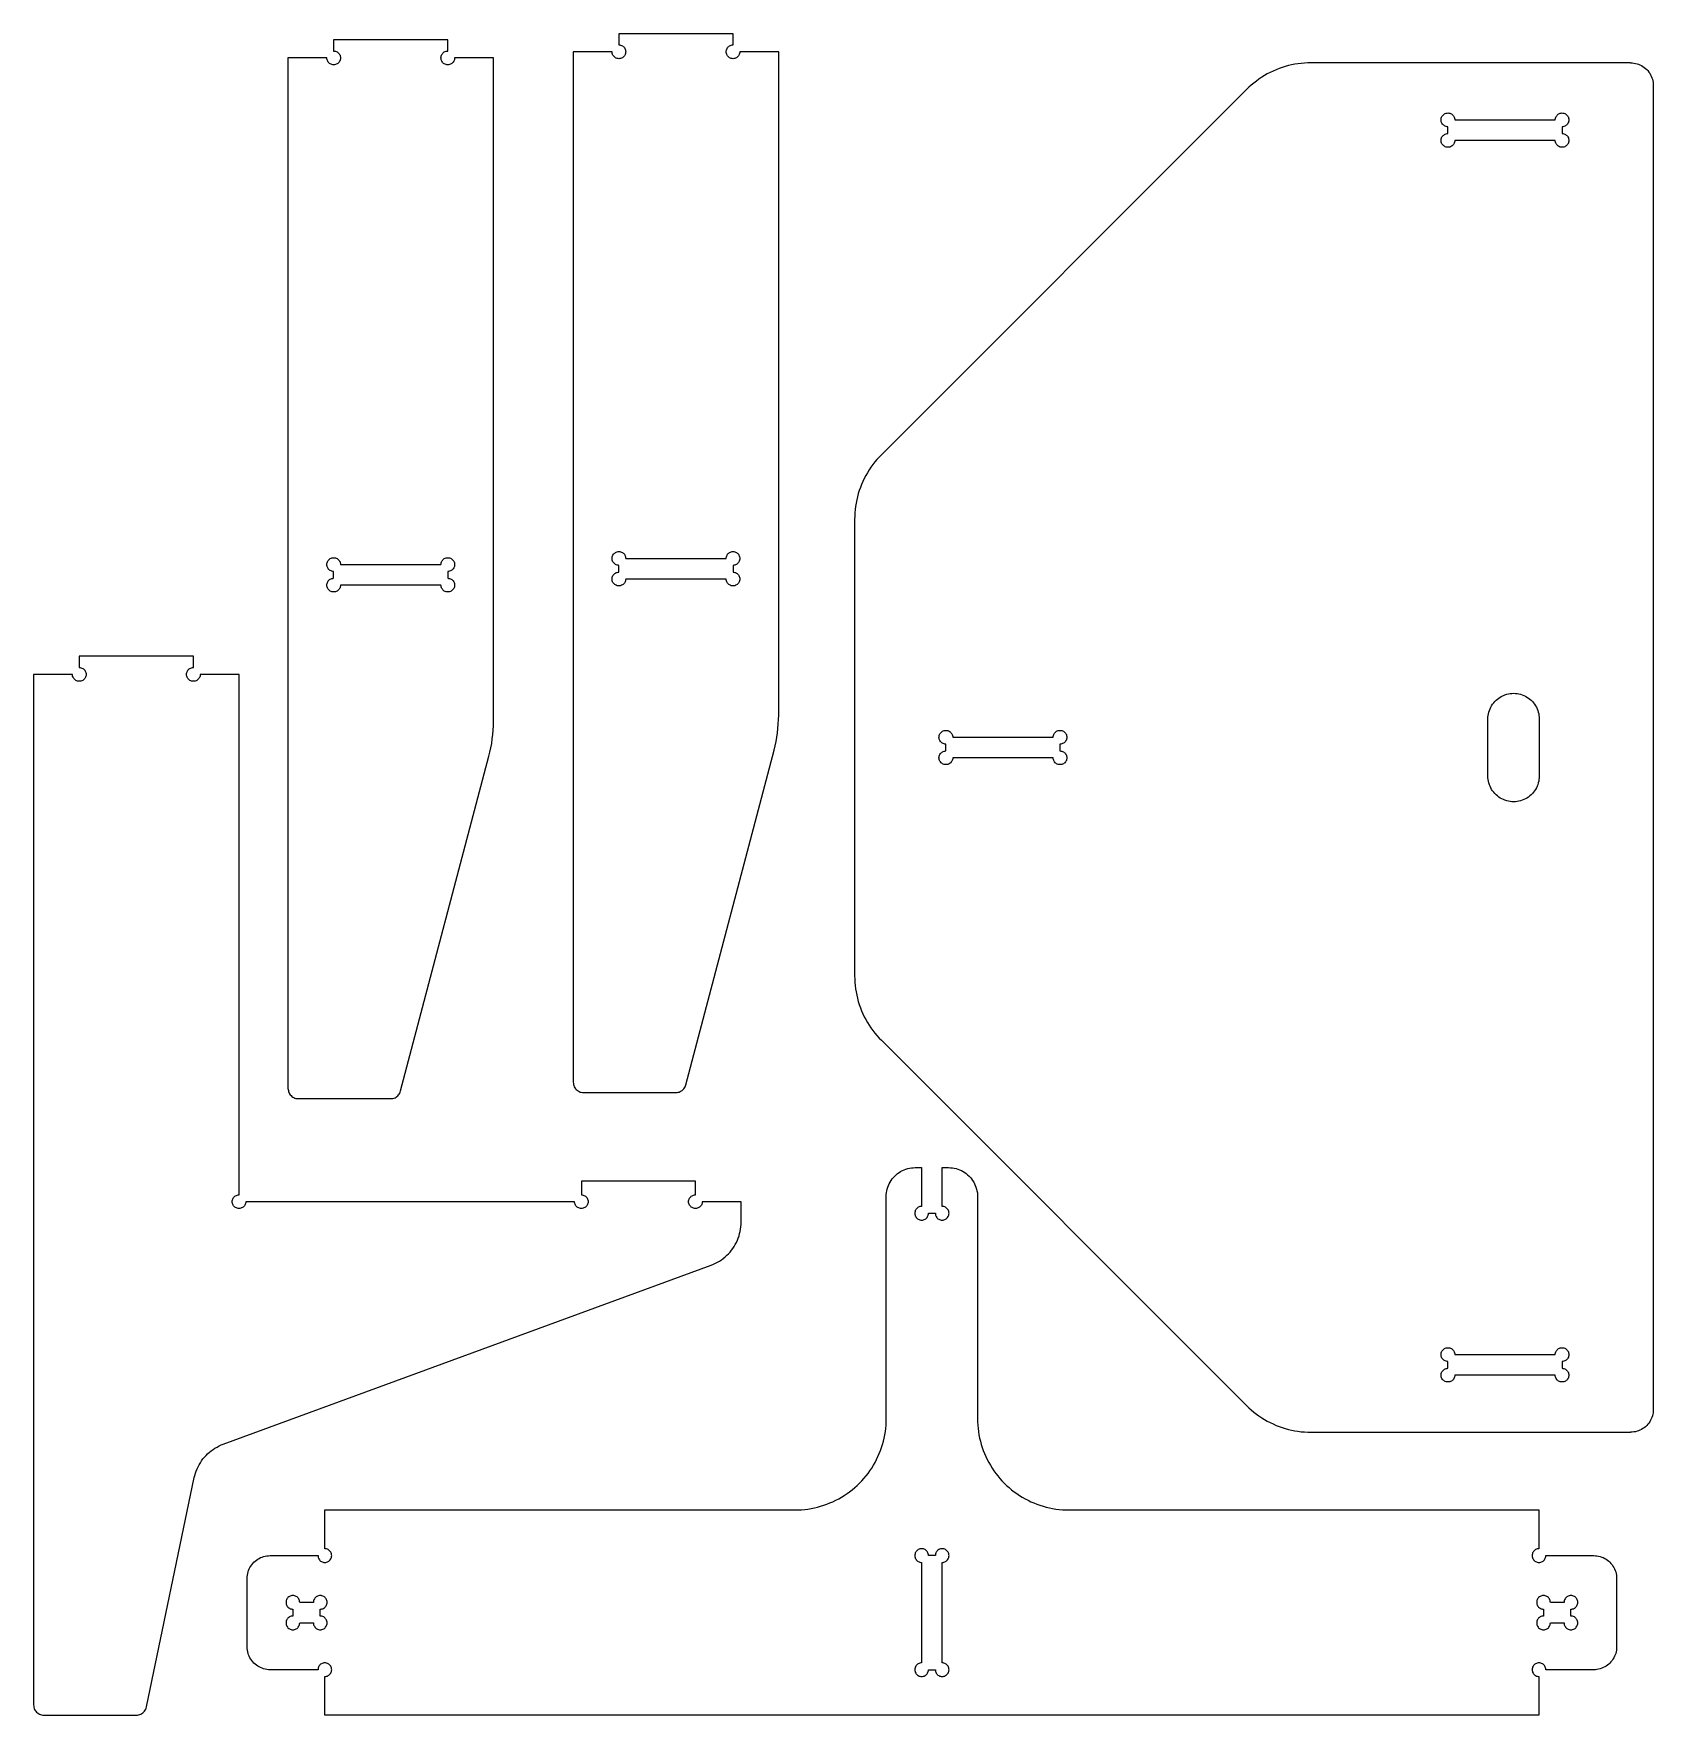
# Model space of a CAD drawing. Header units: metres. Extents: x 2003 to 3422, y 246 to 1720.
import ezdxf

# ---------------------------------------------------------------- set-up
doc = ezdxf.new("R2010")
doc.units = ezdxf.units.M

msp = doc.modelspace()

# ---------------------------------------------------------------- linework, layer by layer
at = {"layer": 'GROUP0'}
for p, q in [((2042.8, 1174.2), (2042.8, 1164.3)), ((2142.8, 1174.2), (2042.8, 1174.2)), ((2042.8, 1164.3), (2043.6, 1164.3)), ((2043.6, 1164.3), (2044.3, 1164.1)), ((2141.2, 1164.1), (2142, 1164.3)), ((2142, 1164.3), (2142.8, 1164.3)), ((2142.8, 1164.3), (2142.8, 1174.2)), ((2002.8, 1158.3), (2002.8, 255.3)), ((2036.8, 1158.3), (2002.8, 1158.3)), ((2036.8, 1157.5), (2036.8, 1158.3)), ((2037, 1156.8), (2036.8, 1157.5)), ((2037.3, 1156), (2037, 1156.8)), ((2037.6, 1155.3), (2037.3, 1156)), ((2038, 1154.7), (2037.6, 1155.3)), ((2038.6, 1154.1), (2038, 1154.7)), ((2039.1, 1153.5), (2038.6, 1154.1)), ((2039.8, 1153.1), (2039.1, 1153.5)), ((2040.5, 1152.8), (2039.8, 1153.1)), ((2041.2, 1152.5), (2040.5, 1152.8)), ((2042, 1152.4), (2041.2, 1152.5)), ((2042.8, 1152.3), (2042, 1152.4)), ((2043.6, 1152.4), (2042.8, 1152.3)), ((2044.3, 1152.5), (2043.6, 1152.4)), ((2044.3, 1164.1), (2045.1, 1163.8)), ((2045.1, 1152.8), (2044.3, 1152.5)), ((2045.1, 1163.8), (2045.8, 1163.5)), ((2045.8, 1153.1), (2045.1, 1152.8)), ((2045.8, 1163.5), (2046.4, 1163.1)), ((2046.4, 1153.5), (2045.8, 1153.1)), ((2046.4, 1163.1), (2047, 1162.5)), ((2047, 1154.1), (2046.4, 1153.5)), ((2047, 1162.5), (2047.6, 1162)), ((2047.6, 1154.7), (2047, 1154.1)), ((2047.6, 1162), (2048, 1161.3)), ((2048, 1155.3), (2047.6, 1154.7)), ((2048, 1161.3), (2048.3, 1160.6)), ((2048.3, 1156), (2048, 1155.3)), ((2048.3, 1160.6), (2048.6, 1159.9)), ((2048.6, 1156.8), (2048.3, 1156)), ((2048.6, 1159.9), (2048.7, 1159.1)), ((2048.7, 1157.5), (2048.6, 1156.8)), ((2048.7, 1159.1), (2048.8, 1158.3)), ((2048.8, 1158.3), (2048.7, 1157.5)), ((2136.8, 1159.1), (2137, 1159.9)), ((2136.8, 1158.3), (2136.8, 1159.1)), ((2136.8, 1157.5), (2136.8, 1158.3)), ((2137, 1156.8), (2136.8, 1157.5)), ((2137, 1159.9), (2137.3, 1160.6)), ((2137.3, 1156), (2137, 1156.8)), ((2137.3, 1160.6), (2137.6, 1161.3)), ((2137.6, 1155.3), (2137.3, 1156)), ((2137.6, 1161.3), (2138, 1162)), ((2138, 1154.7), (2137.6, 1155.3)), ((2138, 1162), (2138.6, 1162.5)), ((2138.6, 1154.1), (2138, 1154.7)), ((2138.6, 1162.5), (2139.1, 1163.1)), ((2139.1, 1153.5), (2138.6, 1154.1)), ((2139.1, 1163.1), (2139.8, 1163.5)), ((2139.8, 1153.1), (2139.1, 1153.5)), ((2139.8, 1163.5), (2140.5, 1163.8)), ((2140.5, 1152.8), (2139.8, 1153.1)), ((2140.5, 1163.8), (2141.2, 1164.1)), ((2141.2, 1152.5), (2140.5, 1152.8)), ((2142, 1152.4), (2141.2, 1152.5)), ((2142.8, 1152.3), (2142, 1152.4)), ((2143.6, 1152.4), (2142.8, 1152.3)), ((2144.3, 1152.5), (2143.6, 1152.4)), ((2145.1, 1152.8), (2144.3, 1152.5)), ((2145.8, 1153.1), (2145.1, 1152.8)), ((2146.4, 1153.5), (2145.8, 1153.1)), ((2147, 1154.1), (2146.4, 1153.5)), ((2147.6, 1154.7), (2147, 1154.1)), ((2148, 1155.3), (2147.6, 1154.7)), ((2148.3, 1156), (2148, 1155.3)), ((2148.6, 1156.8), (2148.3, 1156)), ((2148.7, 1157.5), (2148.6, 1156.8)), ((2148.8, 1158.3), (2148.7, 1157.5)), ((2182.8, 1158.3), (2148.8, 1158.3)), ((2182.8, 702.3), (2182.8, 1158.3)), ((2582.8, 714.3), (2482.8, 714.3)), ((2482.8, 714.3), (2482.8, 702.3)), ((2582.8, 702.3), (2582.8, 714.3)), ((2176.8, 697.1), (2177, 697.9)), ((2176.8, 696.3), (2176.8, 697.1)), ((2176.8, 695.5), (2176.8, 696.3)), ((2177, 694.8), (2176.8, 695.5)), ((2177, 697.9), (2177.3, 698.6)), ((2177.3, 694), (2177, 694.8)), ((2177.3, 698.6), (2177.6, 699.3)), ((2177.6, 693.3), (2177.3, 694)), ((2177.6, 699.3), (2178, 700)), ((2178, 692.7), (2177.6, 693.3)), ((2178, 700), (2178.6, 700.5)), ((2178.6, 692.1), (2178, 692.7)), ((2178.6, 700.5), (2179.1, 701.1)), ((2179.1, 701.1), (2179.8, 701.5)), ((2179.8, 701.5), (2180.5, 701.8)), ((2180.5, 701.8), (2181.2, 702.1)), ((2181.2, 702.1), (2182, 702.3)), ((2182, 702.3), (2182.8, 702.3)), ((2187.6, 692.7), (2187, 692.1)), ((2188, 693.3), (2187.6, 692.7)), ((2188.3, 694), (2188, 693.3)), ((2188.6, 694.8), (2188.3, 694)), ((2188.7, 695.5), (2188.6, 694.8)), ((2188.8, 696.3), (2188.7, 695.5)), ((2476.8, 696.3), (2188.8, 696.3)), ((2476.8, 695.5), (2476.8, 696.3)), ((2477, 694.8), (2476.8, 695.5)), ((2477.3, 694), (2477, 694.8)), ((2477.6, 693.3), (2477.3, 694)), ((2478, 692.7), (2477.6, 693.3)), ((2478.6, 692.1), (2478, 692.7)), ((2482.8, 702.3), (2483.6, 702.3)), ((2483.6, 702.3), (2484.3, 702.1)), ((2484.3, 702.1), (2485.1, 701.8)), ((2485.1, 701.8), (2485.8, 701.5)), ((2485.8, 701.5), (2486.4, 701.1)), ((2486.4, 701.1), (2487, 700.5)), ((2487, 700.5), (2487.6, 700)), ((2487.6, 692.7), (2487, 692.1)), ((2487.6, 700), (2488, 699.3)), ((2488, 693.3), (2487.6, 692.7)), ((2488, 699.3), (2488.3, 698.6)), ((2488.3, 694), (2488, 693.3)), ((2488.3, 698.6), (2488.6, 697.9)), ((2488.6, 694.8), (2488.3, 694)), ((2488.6, 697.9), (2488.7, 697.1)), ((2488.7, 695.5), (2488.6, 694.8)), ((2488.7, 697.1), (2488.8, 696.3)), ((2488.8, 696.3), (2488.7, 695.5)), ((2576.8, 697.1), (2577, 697.9)), ((2576.8, 696.3), (2576.8, 697.1)), ((2576.8, 695.5), (2576.8, 696.3)), ((2577, 694.8), (2576.8, 695.5)), ((2577, 697.9), (2577.3, 698.6)), ((2577.3, 694), (2577, 694.8)), ((2577.3, 698.6), (2577.6, 699.3)), ((2577.6, 693.3), (2577.3, 694)), ((2577.6, 699.3), (2578, 700)), ((2578, 692.7), (2577.6, 693.3)), ((2578, 700), (2578.6, 700.5)), ((2578.6, 692.1), (2578, 692.7)), ((2578.6, 700.5), (2579.1, 701.1)), ((2579.1, 701.1), (2579.8, 701.5)), ((2579.8, 701.5), (2580.5, 701.8)), ((2580.5, 701.8), (2581.2, 702.1)), ((2581.2, 702.1), (2582, 702.3)), ((2582, 702.3), (2582.8, 702.3)), ((2587.6, 692.7), (2587, 692.1)), ((2588, 693.3), (2587.6, 692.7)), ((2588.3, 694), (2588, 693.3)), ((2588.6, 694.8), (2588.3, 694)), ((2588.7, 695.5), (2588.6, 694.8)), ((2588.8, 696.3), (2588.7, 695.5)), ((2622.8, 696.3), (2588.8, 696.3)), ((2622.8, 678.3), (2622.8, 696.3)), ((2179.1, 691.5), (2178.6, 692.1)), ((2179.8, 691.1), (2179.1, 691.5)), ((2180.5, 690.8), (2179.8, 691.1)), ((2181.2, 690.5), (2180.5, 690.8)), ((2182, 690.4), (2181.2, 690.5)), ((2182.8, 690.3), (2182, 690.4)), ((2183.6, 690.4), (2182.8, 690.3)), ((2184.3, 690.5), (2183.6, 690.4)), ((2185.1, 690.8), (2184.3, 690.5)), ((2185.8, 691.1), (2185.1, 690.8)), ((2186.4, 691.5), (2185.8, 691.1)), ((2187, 692.1), (2186.4, 691.5)), ((2479.1, 691.5), (2478.6, 692.1)), ((2479.8, 691.1), (2479.1, 691.5)), ((2480.5, 690.8), (2479.8, 691.1)), ((2481.2, 690.5), (2480.5, 690.8)), ((2482, 690.4), (2481.2, 690.5)), ((2482.8, 690.3), (2482, 690.4)), ((2483.6, 690.4), (2482.8, 690.3)), ((2484.3, 690.5), (2483.6, 690.4)), ((2485.1, 690.8), (2484.3, 690.5)), ((2485.8, 691.1), (2485.1, 690.8)), ((2486.4, 691.5), (2485.8, 691.1)), ((2487, 692.1), (2486.4, 691.5)), ((2579.1, 691.5), (2578.6, 692.1)), ((2579.8, 691.1), (2579.1, 691.5)), ((2580.5, 690.8), (2579.8, 691.1)), ((2581.2, 690.5), (2580.5, 690.8)), ((2582, 690.4), (2581.2, 690.5)), ((2582.8, 690.3), (2582, 690.4)), ((2583.6, 690.4), (2582.8, 690.3)), ((2584.3, 690.5), (2583.6, 690.4)), ((2585.1, 690.8), (2584.3, 690.5)), ((2585.8, 691.1), (2585.1, 690.8)), ((2586.4, 691.5), (2585.8, 691.1)), ((2587, 692.1), (2586.4, 691.5)), ((2622.7, 676.3), (2622.8, 678.3)), ((2619.5, 662.5), (2620.3, 664.4)), ((2620.3, 664.4), (2621, 666.3)), ((2621, 666.3), (2621.5, 668.3)), ((2621.5, 668.3), (2622, 670.2)), ((2622, 670.2), (2622.3, 672.2)), ((2622.3, 672.2), (2622.6, 674.2)), ((2622.6, 674.2), (2622.7, 676.3)), ((2608.8, 647.9), (2610.3, 649.3)), ((2610.3, 649.3), (2611.7, 650.7)), ((2611.7, 650.7), (2613.1, 652.2)), ((2613.1, 652.2), (2614.4, 653.8)), ((2614.4, 653.8), (2615.6, 655.4)), ((2615.6, 655.4), (2616.7, 657.1)), ((2616.7, 657.1), (2617.7, 658.8)), ((2617.7, 658.8), (2618.7, 660.6)), ((2618.7, 660.6), (2619.5, 662.5)), ((2169, 483.9), (2596.6, 640.8)), ((2596.6, 640.8), (2598.5, 641.5)), ((2598.5, 641.5), (2600.3, 642.3)), ((2600.3, 642.3), (2602.1, 643.3)), ((2602.1, 643.3), (2603.9, 644.3)), ((2603.9, 644.3), (2605.6, 645.4)), ((2605.6, 645.4), (2607.2, 646.6)), ((2607.2, 646.6), (2608.8, 647.9)), ((2151.2, 470.9), (2152.5, 472.5)), ((2152.5, 472.5), (2153.9, 474)), ((2153.9, 474), (2155.3, 475.4)), ((2155.3, 475.4), (2156.8, 476.7)), ((2156.8, 476.7), (2158.4, 478)), ((2158.4, 478), (2160, 479.2)), ((2160, 479.2), (2161.7, 480.3)), ((2161.7, 480.3), (2163.5, 481.3)), ((2163.5, 481.3), (2165.3, 482.3)), ((2165.3, 482.3), (2167.1, 483.1)), ((2167.1, 483.1), (2169, 483.9)), ((2144.1, 456.5), (2144.7, 458.4)), ((2144.7, 458.4), (2145.3, 460.3)), ((2145.3, 460.3), (2146.1, 462.2)), ((2146.1, 462.2), (2146.9, 464)), ((2146.9, 464), (2147.9, 465.8)), ((2147.9, 465.8), (2148.9, 467.6)), ((2148.9, 467.6), (2150, 469.3)), ((2150, 469.3), (2151.2, 470.9)), ((2101.6, 253.5), (2143.6, 454.5)), ((2143.6, 454.5), (2144.1, 456.5)), ((2002.8, 255.3), (2002.9, 254.3)), ((2002.9, 254.3), (2003, 253.3)), ((2003, 253.3), (2003.3, 252.3)), ((2003.3, 252.3), (2003.7, 251.4)), ((2003.7, 251.4), (2004.2, 250.5)), ((2099.9, 249.8), (2100.5, 250.6)), ((2100.5, 250.6), (2101, 251.5)), ((2101, 251.5), (2101.3, 252.5)), ((2101.3, 252.5), (2101.6, 253.5)), ((2004.2, 250.5), (2004.8, 249.7)), ((2004.8, 249.7), (2005.4, 248.9)), ((2005.4, 248.9), (2006.2, 248.3)), ((2006.2, 248.3), (2007, 247.7)), ((2007, 247.7), (2007.9, 247.2)), ((2007.9, 247.2), (2008.8, 246.8)), ((2008.8, 246.8), (2009.8, 246.5)), ((2009.8, 246.5), (2010.8, 246.4)), ((2010.8, 246.4), (2011.8, 246.3)), ((2011.8, 246.3), (2092.8, 246.3)), ((2092.8, 246.3), (2093.8, 246.4)), ((2093.8, 246.4), (2094.8, 246.5)), ((2094.8, 246.5), (2095.8, 246.8)), ((2095.8, 246.8), (2096.8, 247.2)), ((2096.8, 247.2), (2097.6, 247.7)), ((2097.6, 247.7), (2098.5, 248.3)), ((2098.5, 248.3), (2099.2, 249)), ((2099.2, 249), (2099.9, 249.8))]:
    msp.add_line(p, q, dxfattribs=at)
at = {"layer": 'GROUP1'}
for p, q in [((2515.7, 1719.8), (2515.7, 1709.9)), ((2615.7, 1719.8), (2515.7, 1719.8)), ((2515.7, 1709.9), (2516.5, 1709.9)), ((2516.5, 1709.9), (2517.2, 1709.7)), ((2517.2, 1709.7), (2518, 1709.5)), ((2518, 1709.5), (2518.7, 1709.1)), ((2612.7, 1709.1), (2613.4, 1709.5)), ((2613.4, 1709.5), (2614.1, 1709.7)), ((2614.1, 1709.7), (2614.9, 1709.9)), ((2614.9, 1709.9), (2615.7, 1709.9)), ((2615.7, 1709.9), (2615.7, 1719.8)), ((2509.7, 1703.9), (2475.7, 1703.9)), ((2475.7, 1703.9), (2475.7, 800.9)), ((2509.7, 1703.2), (2509.7, 1703.9)), ((2509.9, 1702.4), (2509.7, 1703.2)), ((2510.2, 1701.6), (2509.9, 1702.4)), ((2510.5, 1700.9), (2510.2, 1701.6)), ((2510.9, 1700.3), (2510.5, 1700.9)), ((2511.5, 1699.7), (2510.9, 1700.3)), ((2512, 1699.2), (2511.5, 1699.7)), ((2512.7, 1698.7), (2512, 1699.2)), ((2513.4, 1698.4), (2512.7, 1698.7)), ((2514.1, 1698.1), (2513.4, 1698.4)), ((2514.9, 1698), (2514.1, 1698.1)), ((2515.7, 1697.9), (2514.9, 1698)), ((2516.5, 1698), (2515.7, 1697.9)), ((2517.2, 1698.1), (2516.5, 1698)), ((2518, 1698.4), (2517.2, 1698.1)), ((2518.7, 1698.7), (2518, 1698.4)), ((2518.7, 1709.1), (2519.3, 1708.7)), ((2519.3, 1699.2), (2518.7, 1698.7)), ((2519.3, 1708.7), (2519.9, 1708.2)), ((2519.9, 1699.7), (2519.3, 1699.2)), ((2519.9, 1708.2), (2520.5, 1707.6)), ((2520.5, 1700.3), (2519.9, 1699.7)), ((2520.5, 1707.6), (2520.9, 1706.9)), ((2520.9, 1700.9), (2520.5, 1700.3)), ((2520.9, 1706.9), (2521.2, 1706.2)), ((2521.2, 1701.6), (2520.9, 1700.9)), ((2521.2, 1706.2), (2521.5, 1705.5)), ((2521.5, 1702.4), (2521.2, 1701.6)), ((2521.5, 1705.5), (2521.6, 1704.7)), ((2521.6, 1703.2), (2521.5, 1702.4)), ((2521.6, 1704.7), (2521.7, 1703.9)), ((2521.7, 1703.9), (2521.6, 1703.2)), ((2609.7, 1704.7), (2609.9, 1705.5)), ((2609.7, 1703.9), (2609.7, 1704.7)), ((2609.7, 1703.2), (2609.7, 1703.9)), ((2609.9, 1702.4), (2609.7, 1703.2)), ((2609.9, 1705.5), (2610.2, 1706.2)), ((2610.2, 1701.6), (2609.9, 1702.4)), ((2610.2, 1706.2), (2610.5, 1706.9)), ((2610.5, 1700.9), (2610.2, 1701.6)), ((2610.5, 1706.9), (2610.9, 1707.6)), ((2610.9, 1700.3), (2610.5, 1700.9)), ((2610.9, 1707.6), (2611.5, 1708.2)), ((2611.5, 1699.7), (2610.9, 1700.3)), ((2611.5, 1708.2), (2612, 1708.7)), ((2612, 1699.2), (2611.5, 1699.7)), ((2612, 1708.7), (2612.7, 1709.1)), ((2612.7, 1698.7), (2612, 1699.2)), ((2613.4, 1698.4), (2612.7, 1698.7)), ((2614.1, 1698.1), (2613.4, 1698.4)), ((2614.9, 1698), (2614.1, 1698.1)), ((2615.7, 1697.9), (2614.9, 1698)), ((2616.5, 1698), (2615.7, 1697.9)), ((2617.2, 1698.1), (2616.5, 1698)), ((2618, 1698.4), (2617.2, 1698.1)), ((2618.7, 1698.7), (2618, 1698.4)), ((2619.3, 1699.2), (2618.7, 1698.7)), ((2619.9, 1699.7), (2619.3, 1699.2)), ((2620.5, 1700.3), (2619.9, 1699.7)), ((2620.9, 1700.9), (2620.5, 1700.3)), ((2621.2, 1701.6), (2620.9, 1700.9)), ((2621.5, 1702.4), (2621.2, 1701.6)), ((2621.6, 1703.2), (2621.5, 1702.4)), ((2621.7, 1703.9), (2621.6, 1703.2)), ((2655.7, 1703.9), (2621.7, 1703.9)), ((2655.7, 1122.5), (2655.7, 1703.9)), ((2509.7, 1260.7), (2509.9, 1261.5)), ((2509.7, 1259.9), (2509.7, 1260.7)), ((2509.7, 1259.2), (2509.7, 1259.9)), ((2509.9, 1258.4), (2509.7, 1259.2)), ((2509.9, 1261.5), (2510.2, 1262.2)), ((2510.2, 1257.6), (2509.9, 1258.4)), ((2510.2, 1262.2), (2510.5, 1262.9)), ((2510.5, 1256.9), (2510.2, 1257.6)), ((2510.5, 1262.9), (2510.9, 1263.6)), ((2510.9, 1256.3), (2510.5, 1256.9)), ((2510.9, 1263.6), (2511.5, 1264.2)), ((2511.5, 1255.7), (2510.9, 1256.3)), ((2511.5, 1264.2), (2512, 1264.7)), ((2512, 1255.2), (2511.5, 1255.7)), ((2512, 1264.7), (2512.7, 1265.1)), ((2512.7, 1254.7), (2512, 1255.2)), ((2512.7, 1265.1), (2513.4, 1265.5)), ((2513.4, 1254.4), (2512.7, 1254.7)), ((2513.4, 1265.5), (2514.1, 1265.7)), ((2514.1, 1254.1), (2513.4, 1254.4)), ((2514.1, 1265.7), (2514.9, 1265.9)), ((2514.9, 1254), (2514.1, 1254.1)), ((2514.9, 1265.9), (2515.7, 1265.9)), ((2515.7, 1253.9), (2514.9, 1254)), ((2515.7, 1265.9), (2516.5, 1265.9)), ((2515.7, 1247.9), (2515.7, 1253.9)), ((2516.5, 1265.9), (2517.2, 1265.7)), ((2517.2, 1265.7), (2518, 1265.5)), ((2518, 1265.5), (2518.7, 1265.1)), ((2518.7, 1265.1), (2519.3, 1264.7)), ((2519.3, 1264.7), (2519.9, 1264.2)), ((2519.9, 1264.2), (2520.5, 1263.6)), ((2520.5, 1263.6), (2520.9, 1262.9)), ((2520.9, 1262.9), (2521.2, 1262.2)), ((2521.2, 1262.2), (2521.5, 1261.5)), ((2521.5, 1261.5), (2521.6, 1260.7)), ((2521.6, 1260.7), (2521.7, 1259.9)), ((2521.7, 1259.9), (2609.7, 1259.9)), ((2609.7, 1260.7), (2609.9, 1261.5)), ((2609.7, 1259.9), (2609.7, 1260.7)), ((2609.9, 1261.5), (2610.2, 1262.2)), ((2610.2, 1262.2), (2610.5, 1262.9)), ((2610.5, 1262.9), (2610.9, 1263.6)), ((2610.9, 1263.6), (2611.5, 1264.2)), ((2611.5, 1264.2), (2612, 1264.7)), ((2612, 1264.7), (2612.7, 1265.1)), ((2612.7, 1265.1), (2613.4, 1265.5)), ((2613.4, 1265.5), (2614.1, 1265.7)), ((2614.1, 1265.7), (2614.9, 1265.9)), ((2614.9, 1265.9), (2615.7, 1265.9)), ((2615.7, 1265.9), (2616.5, 1265.9)), ((2616.5, 1254), (2615.7, 1253.9)), ((2615.7, 1253.9), (2615.7, 1247.9)), ((2616.5, 1265.9), (2617.2, 1265.7)), ((2617.2, 1254.1), (2616.5, 1254)), ((2617.2, 1265.7), (2618, 1265.5)), ((2618, 1254.4), (2617.2, 1254.1)), ((2618, 1265.5), (2618.7, 1265.1)), ((2618.7, 1254.7), (2618, 1254.4)), ((2618.7, 1265.1), (2619.3, 1264.7)), ((2619.3, 1255.2), (2618.7, 1254.7)), ((2619.3, 1264.7), (2619.9, 1264.2)), ((2619.9, 1255.7), (2619.3, 1255.2)), ((2619.9, 1264.2), (2620.5, 1263.6)), ((2620.5, 1256.3), (2619.9, 1255.7)), ((2620.5, 1263.6), (2620.9, 1262.9)), ((2620.9, 1256.9), (2620.5, 1256.3)), ((2620.9, 1262.9), (2621.2, 1262.2)), ((2621.2, 1257.6), (2620.9, 1256.9)), ((2621.2, 1262.2), (2621.5, 1261.5)), ((2621.5, 1258.4), (2621.2, 1257.6)), ((2621.5, 1261.5), (2621.6, 1260.7)), ((2621.6, 1259.2), (2621.5, 1258.4)), ((2621.6, 1260.7), (2621.7, 1259.9)), ((2621.7, 1259.9), (2621.6, 1259.2)), ((2509.7, 1242.7), (2509.9, 1243.5)), ((2509.7, 1241.9), (2509.7, 1242.7)), ((2509.7, 1241.2), (2509.7, 1241.9)), ((2509.9, 1240.4), (2509.7, 1241.2)), ((2509.9, 1243.5), (2510.2, 1244.2)), ((2510.2, 1239.6), (2509.9, 1240.4)), ((2510.2, 1244.2), (2510.5, 1244.9)), ((2510.5, 1238.9), (2510.2, 1239.6)), ((2510.5, 1244.9), (2510.9, 1245.6)), ((2510.9, 1238.3), (2510.5, 1238.9)), ((2510.9, 1245.6), (2511.5, 1246.2)), ((2511.5, 1237.7), (2510.9, 1238.3)), ((2511.5, 1246.2), (2512, 1246.7)), ((2512, 1246.7), (2512.7, 1247.1)), ((2512.7, 1247.1), (2513.4, 1247.5)), ((2513.4, 1247.5), (2514.1, 1247.7)), ((2514.1, 1247.7), (2514.9, 1247.9)), ((2514.9, 1247.9), (2515.7, 1247.9)), ((2520.5, 1238.3), (2519.9, 1237.7)), ((2520.9, 1238.9), (2520.5, 1238.3)), ((2521.2, 1239.6), (2520.9, 1238.9)), ((2521.5, 1240.4), (2521.2, 1239.6)), ((2521.6, 1241.2), (2521.5, 1240.4)), ((2521.7, 1241.9), (2521.6, 1241.2)), ((2609.7, 1241.9), (2521.7, 1241.9)), ((2609.7, 1241.2), (2609.7, 1241.9)), ((2609.9, 1240.4), (2609.7, 1241.2)), ((2610.2, 1239.6), (2609.9, 1240.4)), ((2610.5, 1238.9), (2610.2, 1239.6)), ((2610.9, 1238.3), (2610.5, 1238.9)), ((2611.5, 1237.7), (2610.9, 1238.3)), ((2615.7, 1247.9), (2616.5, 1247.9)), ((2616.5, 1247.9), (2617.2, 1247.7)), ((2617.2, 1247.7), (2618, 1247.5)), ((2618, 1247.5), (2618.7, 1247.1)), ((2618.7, 1247.1), (2619.3, 1246.7)), ((2619.3, 1246.7), (2619.9, 1246.2)), ((2619.9, 1246.2), (2620.5, 1245.6)), ((2620.5, 1238.3), (2619.9, 1237.7)), ((2620.5, 1245.6), (2620.9, 1244.9)), ((2620.9, 1238.9), (2620.5, 1238.3)), ((2620.9, 1244.9), (2621.2, 1244.2)), ((2621.2, 1239.6), (2620.9, 1238.9)), ((2621.2, 1244.2), (2621.5, 1243.5)), ((2621.5, 1240.4), (2621.2, 1239.6)), ((2621.5, 1243.5), (2621.6, 1242.7)), ((2621.6, 1241.2), (2621.5, 1240.4)), ((2621.6, 1242.7), (2621.7, 1241.9)), ((2621.7, 1241.9), (2621.6, 1241.2)), ((2512, 1237.2), (2511.5, 1237.7)), ((2512.7, 1236.7), (2512, 1237.2)), ((2513.4, 1236.4), (2512.7, 1236.7)), ((2514.1, 1236.1), (2513.4, 1236.4)), ((2514.9, 1236), (2514.1, 1236.1)), ((2515.7, 1235.9), (2514.9, 1236)), ((2516.5, 1236), (2515.7, 1235.9)), ((2517.2, 1236.1), (2516.5, 1236)), ((2518, 1236.4), (2517.2, 1236.1)), ((2518.7, 1236.7), (2518, 1236.4)), ((2519.3, 1237.2), (2518.7, 1236.7)), ((2519.9, 1237.7), (2519.3, 1237.2)), ((2612, 1237.2), (2611.5, 1237.7)), ((2612.7, 1236.7), (2612, 1237.2)), ((2613.4, 1236.4), (2612.7, 1236.7)), ((2614.1, 1236.1), (2613.4, 1236.4)), ((2614.9, 1236), (2614.1, 1236.1)), ((2615.7, 1235.9), (2614.9, 1236)), ((2616.5, 1236), (2615.7, 1235.9)), ((2617.2, 1236.1), (2616.5, 1236)), ((2618, 1236.4), (2617.2, 1236.1)), ((2618.7, 1236.7), (2618, 1236.4)), ((2619.3, 1237.2), (2618.7, 1236.7)), ((2619.9, 1237.7), (2619.3, 1237.2)), ((2655.6, 1118.7), (2655.7, 1122.5)), ((2654.1, 1103.3), (2654.7, 1107.1)), ((2654.7, 1107.1), (2655.1, 1111)), ((2655.1, 1111), (2655.4, 1114.8)), ((2655.4, 1114.8), (2655.6, 1118.7)), ((2574.4, 798.6), (2651.7, 1091.9)), ((2651.7, 1091.9), (2652.7, 1095.7)), ((2652.7, 1095.7), (2653.5, 1099.5)), ((2653.5, 1099.5), (2654.1, 1103.3)), ((2475.7, 800.9), (2475.8, 799.9)), ((2475.8, 799.9), (2475.9, 798.9)), ((2475.9, 798.9), (2476.2, 798)), ((2476.2, 798), (2476.6, 797)), ((2476.6, 797), (2477.1, 796.2)), ((2477.1, 796.2), (2477.7, 795.3)), ((2572.6, 795.2), (2573.2, 796)), ((2573.2, 796), (2573.7, 796.8)), ((2573.7, 796.8), (2574.1, 797.7)), ((2574.1, 797.7), (2574.4, 798.6)), ((2477.7, 795.3), (2478.3, 794.6)), ((2478.3, 794.6), (2479.1, 793.9)), ((2479.1, 793.9), (2479.9, 793.3)), ((2479.9, 793.3), (2480.8, 792.8)), ((2480.8, 792.8), (2481.7, 792.4)), ((2481.7, 792.4), (2482.7, 792.2)), ((2482.7, 792.2), (2483.7, 792)), ((2483.7, 792), (2484.7, 791.9)), ((2484.7, 791.9), (2565.7, 791.9)), ((2565.7, 791.9), (2566.7, 792)), ((2566.7, 792), (2567.7, 792.2)), ((2567.7, 792.2), (2568.6, 792.4)), ((2568.6, 792.4), (2569.5, 792.8)), ((2569.5, 792.8), (2570.4, 793.3)), ((2570.4, 793.3), (2571.2, 793.8)), ((2571.2, 793.8), (2571.9, 794.5)), ((2571.9, 794.5), (2572.6, 795.2))]:
    msp.add_line(p, q, dxfattribs=at)
at = {"layer": 'GROUP2'}
for p, q in [((3079, 1681.6), (3076.6, 1680)), ((3081.4, 1683.1), (3079, 1681.6)), ((3083.9, 1684.5), (3081.4, 1683.1)), ((3086.4, 1685.8), (3083.9, 1684.5)), ((3089, 1687), (3086.4, 1685.8)), ((3091.6, 1688.2), (3089, 1687)), ((3094.3, 1689.2), (3091.6, 1688.2)), ((3097, 1690.2), (3094.3, 1689.2)), ((3099.7, 1691), (3097, 1690.2)), ((3102.4, 1691.8), (3099.7, 1691)), ((3105.2, 1692.4), (3102.4, 1691.8)), ((3108, 1693), (3105.2, 1692.4)), ((3110.8, 1693.4), (3108, 1693)), ((3113.7, 1693.8), (3110.8, 1693.4)), ((3116.5, 1694.1), (3113.7, 1693.8)), ((3119.4, 1694.2), (3116.5, 1694.1)), ((3122.2, 1694.3), (3119.4, 1694.2)), ((3402.2, 1694.3), (3122.2, 1694.3)), ((3402.2, 1694.3), (3403.7, 1694.2)), ((3403.7, 1694.2), (3405.1, 1694.1)), ((3405.1, 1694.1), (3406.5, 1693.8)), ((3406.5, 1693.8), (3407.9, 1693.4)), ((3407.9, 1693.4), (3409.2, 1693)), ((3409.2, 1693), (3410.5, 1692.4)), ((3410.5, 1692.4), (3411.8, 1691.8)), ((3411.8, 1691.8), (3413, 1691.1)), ((3413, 1691.1), (3414.2, 1690.3)), ((3414.2, 1690.3), (3415.3, 1689.4)), ((3415.3, 1689.4), (3416.4, 1688.4)), ((3416.4, 1688.4), (3417.3, 1687.4)), ((3417.3, 1687.4), (3418.2, 1686.2)), ((3418.2, 1686.2), (3419.1, 1685.1)), ((3419.1, 1685.1), (3419.8, 1683.8)), ((3419.8, 1683.8), (3420.4, 1682.6)), ((3420.4, 1682.6), (3421, 1681.2)), ((3421, 1681.2), (3421.4, 1679.9)), ((3065.7, 1670.8), (2745.7, 1350.8)), ((3067.7, 1672.8), (3065.7, 1670.8)), ((3069.8, 1674.7), (3067.7, 1672.8)), ((3072, 1676.5), (3069.8, 1674.7)), ((3074.3, 1678.3), (3072, 1676.5)), ((3076.6, 1680), (3074.3, 1678.3)), ((3421.4, 1679.9), (3421.8, 1678.5)), ((3421.8, 1678.5), (3422, 1677.1)), ((3422, 1677.1), (3422.2, 1675.7)), ((3422.2, 1675.7), (3422.2, 1674.3)), ((3422.2, 1674.3), (3422.2, 514.3)), ((3236.2, 1644.3), (3236.3, 1645)), ((3236.3, 1643.5), (3236.2, 1644.3)), ((3236.3, 1645), (3236.4, 1645.8)), ((3236.4, 1642.7), (3236.3, 1643.5)), ((3236.4, 1645.8), (3236.7, 1646.6)), ((3236.7, 1642), (3236.4, 1642.7)), ((3236.7, 1646.6), (3237, 1647.3)), ((3237, 1641.3), (3236.7, 1642)), ((3237, 1647.3), (3237.5, 1647.9)), ((3237.5, 1640.6), (3237, 1641.3)), ((3237.5, 1647.9), (3238, 1648.5)), ((3238, 1640), (3237.5, 1640.6)), ((3238, 1648.5), (3238.6, 1649)), ((3238.6, 1639.5), (3238, 1640)), ((3238.6, 1649), (3239.2, 1649.5)), ((3239.2, 1639.1), (3238.6, 1639.5)), ((3239.2, 1649.5), (3239.9, 1649.8)), ((3239.9, 1638.7), (3239.2, 1639.1)), ((3239.9, 1649.8), (3240.7, 1650.1)), ((3240.7, 1638.5), (3239.9, 1638.7)), ((3240.7, 1650.1), (3241.4, 1650.2)), ((3241.4, 1638.3), (3240.7, 1638.5)), ((3241.4, 1650.2), (3242.2, 1650.3)), ((3242.2, 1638.3), (3241.4, 1638.3)), ((3242.2, 1650.3), (3243, 1650.2)), ((3242.2, 1632.3), (3242.2, 1638.3)), ((3243, 1650.2), (3243.8, 1650.1)), ((3243.8, 1650.1), (3244.5, 1649.8)), ((3244.5, 1649.8), (3245.2, 1649.5)), ((3245.2, 1649.5), (3245.9, 1649)), ((3245.9, 1649), (3246.5, 1648.5)), ((3246.5, 1648.5), (3247, 1647.9)), ((3247, 1647.9), (3247.4, 1647.3)), ((3247.4, 1647.3), (3247.8, 1646.6)), ((3247.8, 1646.6), (3248, 1645.8)), ((3248, 1645.8), (3248.2, 1645)), ((3248.2, 1645), (3248.2, 1644.3)), ((3248.2, 1644.3), (3336.2, 1644.3)), ((3336.2, 1644.3), (3336.3, 1645)), ((3336.3, 1645), (3336.4, 1645.8)), ((3336.4, 1645.8), (3336.7, 1646.6)), ((3336.7, 1646.6), (3337, 1647.3)), ((3337, 1647.3), (3337.5, 1647.9)), ((3337.5, 1647.9), (3338, 1648.5)), ((3338, 1648.5), (3338.6, 1649)), ((3338.6, 1649), (3339.2, 1649.5)), ((3339.2, 1649.5), (3339.9, 1649.8)), ((3339.9, 1649.8), (3340.7, 1650.1)), ((3340.7, 1650.1), (3341.4, 1650.2)), ((3341.4, 1650.2), (3342.2, 1650.3)), ((3342.2, 1650.3), (3343, 1650.2)), ((3343, 1638.3), (3342.2, 1638.3)), ((3342.2, 1638.3), (3342.2, 1632.3)), ((3343, 1650.2), (3343.8, 1650.1)), ((3343.8, 1638.5), (3343, 1638.3)), ((3343.8, 1650.1), (3344.5, 1649.8)), ((3344.5, 1638.7), (3343.8, 1638.5)), ((3344.5, 1649.8), (3345.2, 1649.5)), ((3345.2, 1639.1), (3344.5, 1638.7)), ((3345.2, 1649.5), (3345.9, 1649)), ((3345.9, 1639.5), (3345.2, 1639.1)), ((3345.9, 1649), (3346.5, 1648.5)), ((3346.5, 1640), (3345.9, 1639.5)), ((3346.5, 1648.5), (3347, 1647.9)), ((3347, 1640.6), (3346.5, 1640)), ((3347, 1647.9), (3347.4, 1647.3)), ((3347.4, 1641.3), (3347, 1640.6)), ((3347.4, 1647.3), (3347.8, 1646.6)), ((3347.8, 1642), (3347.4, 1641.3)), ((3347.8, 1646.6), (3348, 1645.8)), ((3348, 1642.7), (3347.8, 1642)), ((3348, 1645.8), (3348.2, 1645)), ((3348.2, 1643.5), (3348, 1642.7)), ((3348.2, 1645), (3348.2, 1644.3)), ((3348.2, 1644.3), (3348.2, 1643.5)), ((3236.2, 1626.3), (3236.3, 1627)), ((3236.3, 1625.5), (3236.2, 1626.3)), ((3236.3, 1627), (3236.4, 1627.8)), ((3236.4, 1624.7), (3236.3, 1625.5)), ((3236.4, 1627.8), (3236.7, 1628.6)), ((3236.7, 1624), (3236.4, 1624.7)), ((3236.7, 1628.6), (3237, 1629.3)), ((3237, 1623.3), (3236.7, 1624)), ((3237, 1629.3), (3237.5, 1629.9)), ((3237.5, 1622.6), (3237, 1623.3)), ((3237.5, 1629.9), (3238, 1630.5)), ((3238, 1622), (3237.5, 1622.6)), ((3238, 1630.5), (3238.6, 1631)), ((3238.6, 1621.5), (3238, 1622)), ((3238.6, 1631), (3239.2, 1631.5)), ((3239.2, 1621.1), (3238.6, 1621.5)), ((3239.2, 1631.5), (3239.9, 1631.8)), ((3239.9, 1620.7), (3239.2, 1621.1)), ((3239.9, 1631.8), (3240.7, 1632.1)), ((3240.7, 1632.1), (3241.4, 1632.2)), ((3241.4, 1632.2), (3242.2, 1632.3)), ((3245.2, 1621.1), (3244.5, 1620.7)), ((3245.9, 1621.5), (3245.2, 1621.1)), ((3246.5, 1622), (3245.9, 1621.5)), ((3247, 1622.6), (3246.5, 1622)), ((3247.4, 1623.3), (3247, 1622.6)), ((3247.8, 1624), (3247.4, 1623.3)), ((3248, 1624.7), (3247.8, 1624)), ((3248.2, 1625.5), (3248, 1624.7)), ((3248.2, 1626.3), (3248.2, 1625.5)), ((3336.2, 1626.3), (3248.2, 1626.3)), ((3336.3, 1625.5), (3336.2, 1626.3)), ((3336.4, 1624.7), (3336.3, 1625.5)), ((3336.7, 1624), (3336.4, 1624.7)), ((3337, 1623.3), (3336.7, 1624)), ((3337.5, 1622.6), (3337, 1623.3)), ((3338, 1622), (3337.5, 1622.6)), ((3338.6, 1621.5), (3338, 1622)), ((3339.2, 1621.1), (3338.6, 1621.5)), ((3339.9, 1620.7), (3339.2, 1621.1)), ((3342.2, 1632.3), (3343, 1632.2)), ((3343, 1632.2), (3343.8, 1632.1)), ((3343.8, 1632.1), (3344.5, 1631.8)), ((3344.5, 1631.8), (3345.2, 1631.5)), ((3345.2, 1621.1), (3344.5, 1620.7)), ((3345.2, 1631.5), (3345.9, 1631)), ((3345.9, 1621.5), (3345.2, 1621.1)), ((3345.9, 1631), (3346.5, 1630.5)), ((3346.5, 1622), (3345.9, 1621.5)), ((3346.5, 1630.5), (3347, 1629.9)), ((3347, 1622.6), (3346.5, 1622)), ((3347, 1629.9), (3347.4, 1629.3)), ((3347.4, 1623.3), (3347, 1622.6)), ((3347.4, 1629.3), (3347.8, 1628.6)), ((3347.8, 1624), (3347.4, 1623.3)), ((3347.8, 1628.6), (3348, 1627.8)), ((3348, 1624.7), (3347.8, 1624)), ((3348, 1627.8), (3348.2, 1627)), ((3348.2, 1625.5), (3348, 1624.7)), ((3348.2, 1627), (3348.2, 1626.3)), ((3348.2, 1626.3), (3348.2, 1625.5)), ((3240.7, 1620.5), (3239.9, 1620.7)), ((3241.4, 1620.3), (3240.7, 1620.5)), ((3242.2, 1620.3), (3241.4, 1620.3)), ((3243, 1620.3), (3242.2, 1620.3)), ((3243.8, 1620.5), (3243, 1620.3)), ((3244.5, 1620.7), (3243.8, 1620.5)), ((3340.7, 1620.5), (3339.9, 1620.7)), ((3341.4, 1620.3), (3340.7, 1620.5)), ((3342.2, 1620.3), (3341.4, 1620.3)), ((3343, 1620.3), (3342.2, 1620.3)), ((3343.8, 1620.5), (3343, 1620.3)), ((3344.5, 1620.7), (3343.8, 1620.5)), ((2738.2, 1342.2), (2736.5, 1339.9)), ((2739.9, 1344.5), (2738.2, 1342.2)), ((2741.8, 1346.6), (2739.9, 1344.5)), ((2743.7, 1348.8), (2741.8, 1346.6)), ((2745.7, 1350.8), (2743.7, 1348.8)), ((2729.5, 1327.5), (2728.3, 1324.9)), ((2730.7, 1330.1), (2729.5, 1327.5)), ((2732, 1332.6), (2730.7, 1330.1)), ((2733.4, 1335.1), (2732, 1332.6)), ((2734.9, 1337.5), (2733.4, 1335.1)), ((2736.5, 1339.9), (2734.9, 1337.5)), ((2724.7, 1314), (2724.1, 1311.3)), ((2725.5, 1316.8), (2724.7, 1314)), ((2726.3, 1319.5), (2725.5, 1316.8)), ((2727.3, 1322.2), (2726.3, 1319.5)), ((2728.3, 1324.9), (2727.3, 1322.2)), ((2722.3, 1297.1), (2722.2, 1294.3)), ((2722.4, 1300), (2722.3, 1297.1)), ((2722.7, 1302.8), (2722.4, 1300)), ((2723, 1305.6), (2722.7, 1302.8)), ((2723.5, 1308.5), (2723, 1305.6)), ((2724.1, 1311.3), (2723.5, 1308.5)), ((2722.2, 1294.3), (2722.2, 894.3)), ((3283.3, 1134.6), (3284.4, 1135.7)), ((3284.4, 1135.7), (3285.5, 1136.7)), ((3285.5, 1136.7), (3286.8, 1137.6)), ((3286.8, 1137.6), (3288, 1138.5)), ((3288, 1138.5), (3289.4, 1139.2)), ((3289.4, 1139.2), (3290.8, 1139.9)), ((3290.8, 1139.9), (3292.2, 1140.5)), ((3292.2, 1140.5), (3293.7, 1140.9)), ((3293.7, 1140.9), (3295.2, 1141.3)), ((3295.2, 1141.3), (3296.7, 1141.5)), ((3296.7, 1141.5), (3298.2, 1141.7)), ((3298.2, 1141.7), (3299.7, 1141.8)), ((3299.7, 1141.8), (3301.3, 1141.7)), ((3301.3, 1141.7), (3302.8, 1141.5)), ((3302.8, 1141.5), (3304.3, 1141.3)), ((3304.3, 1141.3), (3305.8, 1140.9)), ((3305.8, 1140.9), (3307.3, 1140.5)), ((3307.3, 1140.5), (3308.7, 1139.9)), ((3308.7, 1139.9), (3310.1, 1139.2)), ((3310.1, 1139.2), (3311.4, 1138.5)), ((3311.4, 1138.5), (3312.7, 1137.6)), ((3312.7, 1137.6), (3313.9, 1136.7)), ((3313.9, 1136.7), (3315.1, 1135.7)), ((3315.1, 1135.7), (3316.2, 1134.6)), ((3277.2, 1119.3), (3277.3, 1120.8)), ((3277.3, 1120.8), (3277.4, 1122.3)), ((3277.4, 1122.3), (3277.7, 1123.8)), ((3277.7, 1123.8), (3278.1, 1125.3)), ((3278.1, 1125.3), (3278.5, 1126.8)), ((3278.5, 1126.8), (3279.1, 1128.2)), ((3279.1, 1128.2), (3279.8, 1129.6)), ((3279.8, 1129.6), (3280.5, 1130.9)), ((3280.5, 1130.9), (3281.3, 1132.2)), ((3281.3, 1132.2), (3282.3, 1133.5)), ((3282.3, 1133.5), (3283.3, 1134.6)), ((3316.2, 1134.6), (3317.2, 1133.5)), ((3317.2, 1133.5), (3318.1, 1132.2)), ((3318.1, 1132.2), (3319, 1130.9)), ((3319, 1130.9), (3319.7, 1129.6)), ((3319.7, 1129.6), (3320.4, 1128.2)), ((3320.4, 1128.2), (3320.9, 1126.8)), ((3320.9, 1126.8), (3321.4, 1125.3)), ((3321.4, 1125.3), (3321.8, 1123.8)), ((3321.8, 1123.8), (3322, 1122.3)), ((3322, 1122.3), (3322.2, 1120.8)), ((3322.2, 1120.8), (3322.2, 1119.3)), ((2796.4, 1104.8), (2796.7, 1105.6)), ((2796.7, 1105.6), (2797, 1106.3)), ((2797, 1106.3), (2797.5, 1106.9)), ((2797.5, 1106.9), (2798, 1107.5)), ((2798, 1107.5), (2798.6, 1108)), ((2798.6, 1108), (2799.2, 1108.5)), ((2799.2, 1108.5), (2799.9, 1108.8)), ((2799.9, 1108.8), (2800.7, 1109.1)), ((2800.7, 1109.1), (2801.4, 1109.2)), ((2801.4, 1109.2), (2802.2, 1109.3)), ((2802.2, 1109.3), (2803, 1109.2)), ((2803, 1109.2), (2803.8, 1109.1)), ((2803.8, 1109.1), (2804.5, 1108.8)), ((2804.5, 1108.8), (2805.2, 1108.5)), ((2805.2, 1108.5), (2805.9, 1108)), ((2805.9, 1108), (2806.5, 1107.5)), ((2806.5, 1107.5), (2807, 1106.9)), ((2807, 1106.9), (2807.4, 1106.3)), ((2807.4, 1106.3), (2807.8, 1105.6)), ((2807.8, 1105.6), (2808, 1104.8)), ((2896.4, 1104.8), (2896.7, 1105.6)), ((2896.7, 1105.6), (2897, 1106.3)), ((2897, 1106.3), (2897.5, 1106.9)), ((2897.5, 1106.9), (2898, 1107.5)), ((2898, 1107.5), (2898.6, 1108)), ((2898.6, 1108), (2899.2, 1108.5)), ((2899.2, 1108.5), (2899.9, 1108.8)), ((2899.9, 1108.8), (2900.7, 1109.1)), ((2900.7, 1109.1), (2901.4, 1109.2)), ((2901.4, 1109.2), (2902.2, 1109.3)), ((2902.2, 1109.3), (2903, 1109.2)), ((2903, 1109.2), (2903.8, 1109.1)), ((2903.8, 1109.1), (2904.5, 1108.8)), ((2904.5, 1108.8), (2905.2, 1108.5)), ((2905.2, 1108.5), (2905.9, 1108)), ((2905.9, 1108), (2906.5, 1107.5)), ((2906.5, 1107.5), (2907, 1106.9)), ((2907, 1106.9), (2907.4, 1106.3)), ((2907.4, 1106.3), (2907.8, 1105.6)), ((2907.8, 1105.6), (2908, 1104.8)), ((3277.2, 1069.3), (3277.2, 1119.3)), ((3322.2, 1119.3), (3322.2, 1069.3)), ((2796.2, 1103.3), (2796.3, 1104)), ((2796.3, 1102.5), (2796.2, 1103.3)), ((2796.3, 1104), (2796.4, 1104.8)), ((2796.4, 1101.7), (2796.3, 1102.5)), ((2796.7, 1101), (2796.4, 1101.7)), ((2797, 1100.3), (2796.7, 1101)), ((2797.5, 1099.6), (2797, 1100.3)), ((2798, 1099), (2797.5, 1099.6)), ((2798.6, 1098.5), (2798, 1099)), ((2799.2, 1098.1), (2798.6, 1098.5)), ((2799.9, 1097.7), (2799.2, 1098.1)), ((2799.2, 1090.5), (2799.9, 1090.8)), ((2800.7, 1097.5), (2799.9, 1097.7)), ((2799.9, 1090.8), (2800.7, 1091.1)), ((2801.4, 1097.3), (2800.7, 1097.5)), ((2800.7, 1091.1), (2801.4, 1091.2)), ((2802.2, 1097.3), (2801.4, 1097.3)), ((2801.4, 1091.2), (2802.2, 1091.3)), ((2802.2, 1091.3), (2802.2, 1097.3)), ((2808, 1104.8), (2808.2, 1104)), ((2808.2, 1104), (2808.2, 1103.3)), ((2808.2, 1103.3), (2896.2, 1103.3)), ((2896.2, 1103.3), (2896.3, 1104)), ((2896.3, 1104), (2896.4, 1104.8)), ((2902.2, 1097.3), (2902.2, 1091.3)), ((2903, 1097.3), (2902.2, 1097.3)), ((2902.2, 1091.3), (2903, 1091.2)), ((2903.8, 1097.5), (2903, 1097.3)), ((2903, 1091.2), (2903.8, 1091.1)), ((2904.5, 1097.7), (2903.8, 1097.5)), ((2903.8, 1091.1), (2904.5, 1090.8)), ((2905.2, 1098.1), (2904.5, 1097.7)), ((2904.5, 1090.8), (2905.2, 1090.5)), ((2905.9, 1098.5), (2905.2, 1098.1)), ((2906.5, 1099), (2905.9, 1098.5)), ((2907, 1099.6), (2906.5, 1099)), ((2907.4, 1100.3), (2907, 1099.6)), ((2907.8, 1101), (2907.4, 1100.3)), ((2908, 1101.7), (2907.8, 1101)), ((2908, 1104.8), (2908.2, 1104)), ((2908.2, 1102.5), (2908, 1101.7)), ((2908.2, 1104), (2908.2, 1103.3)), ((2908.2, 1103.3), (2908.2, 1102.5)), ((2796.2, 1085.3), (2796.3, 1086)), ((2796.3, 1084.5), (2796.2, 1085.3)), ((2796.3, 1086), (2796.4, 1086.8)), ((2796.4, 1083.7), (2796.3, 1084.5)), ((2796.4, 1086.8), (2796.7, 1087.6)), ((2796.7, 1083), (2796.4, 1083.7)), ((2796.7, 1087.6), (2797, 1088.3)), ((2797, 1082.3), (2796.7, 1083)), ((2797, 1088.3), (2797.5, 1088.9)), ((2797.5, 1081.6), (2797, 1082.3)), ((2797.5, 1088.9), (2798, 1089.5)), ((2798, 1081), (2797.5, 1081.6)), ((2798, 1089.5), (2798.6, 1090)), ((2798.6, 1080.5), (2798, 1081)), ((2798.6, 1090), (2799.2, 1090.5)), ((2799.2, 1080.1), (2798.6, 1080.5)), ((2799.9, 1079.7), (2799.2, 1080.1)), ((2800.7, 1079.5), (2799.9, 1079.7)), ((2801.4, 1079.3), (2800.7, 1079.5)), ((2802.2, 1079.3), (2801.4, 1079.3)), ((2803, 1079.3), (2802.2, 1079.3)), ((2803.8, 1079.5), (2803, 1079.3)), ((2804.5, 1079.7), (2803.8, 1079.5)), ((2805.2, 1080.1), (2804.5, 1079.7)), ((2805.9, 1080.5), (2805.2, 1080.1)), ((2806.5, 1081), (2805.9, 1080.5)), ((2807, 1081.6), (2806.5, 1081)), ((2807.4, 1082.3), (2807, 1081.6)), ((2807.8, 1083), (2807.4, 1082.3)), ((2808, 1083.7), (2807.8, 1083)), ((2808.2, 1084.5), (2808, 1083.7)), ((2808.2, 1085.3), (2808.2, 1084.5)), ((2896.2, 1085.3), (2808.2, 1085.3)), ((2896.3, 1084.5), (2896.2, 1085.3)), ((2896.4, 1083.7), (2896.3, 1084.5)), ((2896.7, 1083), (2896.4, 1083.7)), ((2897, 1082.3), (2896.7, 1083)), ((2897.5, 1081.6), (2897, 1082.3)), ((2898, 1081), (2897.5, 1081.6)), ((2898.6, 1080.5), (2898, 1081)), ((2899.2, 1080.1), (2898.6, 1080.5)), ((2899.9, 1079.7), (2899.2, 1080.1)), ((2900.7, 1079.5), (2899.9, 1079.7)), ((2901.4, 1079.3), (2900.7, 1079.5)), ((2902.2, 1079.3), (2901.4, 1079.3)), ((2903, 1079.3), (2902.2, 1079.3)), ((2903.8, 1079.5), (2903, 1079.3)), ((2904.5, 1079.7), (2903.8, 1079.5)), ((2905.2, 1080.1), (2904.5, 1079.7)), ((2905.2, 1090.5), (2905.9, 1090)), ((2905.9, 1080.5), (2905.2, 1080.1)), ((2905.9, 1090), (2906.5, 1089.5)), ((2906.5, 1081), (2905.9, 1080.5)), ((2906.5, 1089.5), (2907, 1088.9)), ((2907, 1081.6), (2906.5, 1081)), ((2907, 1088.9), (2907.4, 1088.3)), ((2907.4, 1082.3), (2907, 1081.6)), ((2907.4, 1088.3), (2907.8, 1087.6)), ((2907.8, 1083), (2907.4, 1082.3)), ((2907.8, 1087.6), (2908, 1086.8)), ((2908, 1083.7), (2907.8, 1083)), ((2908, 1086.8), (2908.2, 1086)), ((2908.2, 1084.5), (2908, 1083.7)), ((2908.2, 1086), (2908.2, 1085.3)), ((2908.2, 1085.3), (2908.2, 1084.5)), ((3277.3, 1067.7), (3277.2, 1069.3)), ((3277.4, 1066.2), (3277.3, 1067.7)), ((3277.7, 1064.7), (3277.4, 1066.2)), ((3278.1, 1063.2), (3277.7, 1064.7)), ((3278.5, 1061.7), (3278.1, 1063.2)), ((3279.1, 1060.3), (3278.5, 1061.7)), ((3320.9, 1061.7), (3320.4, 1060.3)), ((3321.4, 1063.2), (3320.9, 1061.7)), ((3321.8, 1064.7), (3321.4, 1063.2)), ((3322, 1066.2), (3321.8, 1064.7)), ((3322.2, 1067.7), (3322, 1066.2)), ((3322.2, 1069.3), (3322.2, 1067.7)), ((3279.8, 1058.9), (3279.1, 1060.3)), ((3280.5, 1057.6), (3279.8, 1058.9)), ((3281.3, 1056.3), (3280.5, 1057.6)), ((3282.3, 1055.1), (3281.3, 1056.3)), ((3283.3, 1053.9), (3282.3, 1055.1)), ((3284.4, 1052.8), (3283.3, 1053.9)), ((3285.5, 1051.8), (3284.4, 1052.8)), ((3286.8, 1050.9), (3285.5, 1051.8)), ((3288, 1050), (3286.8, 1050.9)), ((3289.4, 1049.3), (3288, 1050)), ((3290.8, 1048.6), (3289.4, 1049.3)), ((3292.2, 1048.1), (3290.8, 1048.6)), ((3293.7, 1047.6), (3292.2, 1048.1)), ((3295.2, 1047.2), (3293.7, 1047.6)), ((3296.7, 1047), (3295.2, 1047.2)), ((3298.2, 1046.8), (3296.7, 1047)), ((3299.7, 1046.8), (3298.2, 1046.8)), ((3301.3, 1046.8), (3299.7, 1046.8)), ((3302.8, 1047), (3301.3, 1046.8)), ((3304.3, 1047.2), (3302.8, 1047)), ((3305.8, 1047.6), (3304.3, 1047.2)), ((3307.3, 1048.1), (3305.8, 1047.6)), ((3308.7, 1048.6), (3307.3, 1048.1)), ((3310.1, 1049.3), (3308.7, 1048.6)), ((3311.4, 1050), (3310.1, 1049.3)), ((3312.7, 1050.9), (3311.4, 1050)), ((3313.9, 1051.8), (3312.7, 1050.9)), ((3315.1, 1052.8), (3313.9, 1051.8)), ((3316.2, 1053.9), (3315.1, 1052.8)), ((3317.2, 1055.1), (3316.2, 1053.9)), ((3318.1, 1056.3), (3317.2, 1055.1)), ((3319, 1057.6), (3318.1, 1056.3)), ((3319.7, 1058.9), (3319, 1057.6)), ((3320.4, 1060.3), (3319.7, 1058.9)), ((2722.2, 894.3), (2722.3, 891.4)), ((2722.3, 891.4), (2722.4, 888.5)), ((2722.4, 888.5), (2722.7, 885.7)), ((2722.7, 885.7), (2723, 882.9)), ((2723, 882.9), (2723.5, 880.1)), ((2723.5, 880.1), (2724.1, 877.2)), ((2724.1, 877.2), (2724.7, 874.5)), ((2724.7, 874.5), (2725.5, 871.7)), ((2725.5, 871.7), (2726.3, 869)), ((2726.3, 869), (2727.3, 866.3)), ((2727.3, 866.3), (2728.3, 863.6)), ((2728.3, 863.6), (2729.5, 861)), ((2729.5, 861), (2730.7, 858.4)), ((2730.7, 858.4), (2732, 855.9)), ((2732, 855.9), (2733.4, 853.4)), ((2733.4, 853.4), (2734.9, 851)), ((2734.9, 851), (2736.5, 848.6)), ((2736.5, 848.6), (2738.2, 846.3)), ((2738.2, 846.3), (2739.9, 844.1)), ((2739.9, 844.1), (2741.8, 841.9)), ((2741.8, 841.9), (2743.7, 839.7)), ((2743.7, 839.7), (2745.7, 837.7)), ((2745.7, 837.7), (3065.7, 517.7)), ((3236.2, 562.3), (3236.3, 563)), ((3236.3, 561.5), (3236.2, 562.3)), ((3236.3, 563), (3236.4, 563.8)), ((3236.4, 560.7), (3236.3, 561.5)), ((3236.4, 563.8), (3236.7, 564.6)), ((3236.7, 560), (3236.4, 560.7)), ((3236.7, 564.6), (3237, 565.3)), ((3237, 565.3), (3237.5, 565.9)), ((3237.5, 565.9), (3238, 566.5)), ((3238, 566.5), (3238.6, 567)), ((3238.6, 567), (3239.2, 567.5)), ((3239.2, 567.5), (3239.9, 567.8)), ((3239.9, 567.8), (3240.7, 568.1)), ((3240.7, 568.1), (3241.4, 568.2)), ((3241.4, 568.2), (3242.2, 568.3)), ((3242.2, 568.3), (3243, 568.2)), ((3243, 568.2), (3243.8, 568.1)), ((3243.8, 568.1), (3244.5, 567.8)), ((3244.5, 567.8), (3245.2, 567.5)), ((3245.2, 567.5), (3245.9, 567)), ((3245.9, 567), (3246.5, 566.5)), ((3246.5, 566.5), (3247, 565.9)), ((3247, 565.9), (3247.4, 565.3)), ((3247.4, 565.3), (3247.8, 564.6)), ((3247.8, 564.6), (3248, 563.8)), ((3248, 563.8), (3248.2, 563)), ((3248.2, 563), (3248.2, 562.3)), ((3248.2, 562.3), (3336.2, 562.3)), ((3336.2, 562.3), (3336.3, 563)), ((3336.3, 563), (3336.4, 563.8)), ((3336.4, 563.8), (3336.7, 564.6)), ((3336.7, 564.6), (3337, 565.3)), ((3337, 565.3), (3337.5, 565.9)), ((3337.5, 565.9), (3338, 566.5)), ((3338, 566.5), (3338.6, 567)), ((3338.6, 567), (3339.2, 567.5)), ((3339.2, 567.5), (3339.9, 567.8)), ((3339.9, 567.8), (3340.7, 568.1)), ((3340.7, 568.1), (3341.4, 568.2)), ((3341.4, 568.2), (3342.2, 568.3)), ((3342.2, 568.3), (3343, 568.2)), ((3343, 568.2), (3343.8, 568.1)), ((3343.8, 568.1), (3344.5, 567.8)), ((3344.5, 567.8), (3345.2, 567.5)), ((3345.2, 567.5), (3345.9, 567)), ((3345.9, 567), (3346.5, 566.5)), ((3346.5, 566.5), (3347, 565.9)), ((3347, 565.9), (3347.4, 565.3)), ((3347.4, 565.3), (3347.8, 564.6)), ((3347.8, 564.6), (3348, 563.8)), ((3348, 560.7), (3347.8, 560)), ((3348, 563.8), (3348.2, 563)), ((3348.2, 561.5), (3348, 560.7)), ((3348.2, 563), (3348.2, 562.3)), ((3348.2, 562.3), (3348.2, 561.5)), ((3236.3, 545), (3236.4, 545.8)), ((3236.4, 545.8), (3236.7, 546.6)), ((3237, 559.3), (3236.7, 560)), ((3236.7, 546.6), (3237, 547.3)), ((3237.5, 558.6), (3237, 559.3)), ((3237, 547.3), (3237.5, 547.9)), ((3238, 558), (3237.5, 558.6)), ((3237.5, 547.9), (3238, 548.5)), ((3238.6, 557.5), (3238, 558)), ((3238, 548.5), (3238.6, 549)), ((3239.2, 557.1), (3238.6, 557.5)), ((3238.6, 549), (3239.2, 549.5)), ((3239.9, 556.7), (3239.2, 557.1)), ((3239.2, 549.5), (3239.9, 549.8)), ((3240.7, 556.5), (3239.9, 556.7)), ((3239.9, 549.8), (3240.7, 550.1)), ((3241.4, 556.3), (3240.7, 556.5)), ((3240.7, 550.1), (3241.4, 550.2)), ((3242.2, 556.3), (3241.4, 556.3)), ((3241.4, 550.2), (3242.2, 550.3)), ((3242.2, 550.3), (3242.2, 556.3)), ((3343, 556.3), (3342.2, 556.3)), ((3342.2, 556.3), (3342.2, 550.3)), ((3342.2, 550.3), (3343, 550.2)), ((3343.8, 556.5), (3343, 556.3)), ((3343, 550.2), (3343.8, 550.1)), ((3344.5, 556.7), (3343.8, 556.5)), ((3343.8, 550.1), (3344.5, 549.8)), ((3345.2, 557.1), (3344.5, 556.7)), ((3344.5, 549.8), (3345.2, 549.5)), ((3345.9, 557.5), (3345.2, 557.1)), ((3345.2, 549.5), (3345.9, 549)), ((3346.5, 558), (3345.9, 557.5)), ((3345.9, 549), (3346.5, 548.5)), ((3347, 558.6), (3346.5, 558)), ((3346.5, 548.5), (3347, 547.9)), ((3347.4, 559.3), (3347, 558.6)), ((3347, 547.9), (3347.4, 547.3)), ((3347.8, 560), (3347.4, 559.3)), ((3347.4, 547.3), (3347.8, 546.6)), ((3347.8, 546.6), (3348, 545.8)), ((3348, 545.8), (3348.2, 545)), ((3236.2, 544.3), (3236.3, 545)), ((3236.3, 543.5), (3236.2, 544.3)), ((3236.4, 542.7), (3236.3, 543.5)), ((3236.7, 542), (3236.4, 542.7)), ((3237, 541.3), (3236.7, 542)), ((3237.5, 540.6), (3237, 541.3)), ((3238, 540), (3237.5, 540.6)), ((3238.6, 539.5), (3238, 540)), ((3239.2, 539.1), (3238.6, 539.5)), ((3239.9, 538.7), (3239.2, 539.1)), ((3240.7, 538.5), (3239.9, 538.7)), ((3241.4, 538.3), (3240.7, 538.5)), ((3242.2, 538.3), (3241.4, 538.3)), ((3243, 538.3), (3242.2, 538.3)), ((3243.8, 538.5), (3243, 538.3)), ((3244.5, 538.7), (3243.8, 538.5)), ((3245.2, 539.1), (3244.5, 538.7)), ((3245.9, 539.5), (3245.2, 539.1)), ((3246.5, 540), (3245.9, 539.5)), ((3247, 540.6), (3246.5, 540)), ((3247.4, 541.3), (3247, 540.6)), ((3247.8, 542), (3247.4, 541.3)), ((3248, 542.7), (3247.8, 542)), ((3248.2, 543.5), (3248, 542.7)), ((3336.2, 544.3), (3248.2, 544.3)), ((3248.2, 544.3), (3248.2, 543.5)), ((3336.3, 543.5), (3336.2, 544.3)), ((3336.4, 542.7), (3336.3, 543.5)), ((3336.7, 542), (3336.4, 542.7)), ((3337, 541.3), (3336.7, 542)), ((3337.5, 540.6), (3337, 541.3)), ((3338, 540), (3337.5, 540.6)), ((3338.6, 539.5), (3338, 540)), ((3339.2, 539.1), (3338.6, 539.5)), ((3339.9, 538.7), (3339.2, 539.1)), ((3340.7, 538.5), (3339.9, 538.7)), ((3341.4, 538.3), (3340.7, 538.5)), ((3342.2, 538.3), (3341.4, 538.3)), ((3343, 538.3), (3342.2, 538.3)), ((3343.8, 538.5), (3343, 538.3)), ((3344.5, 538.7), (3343.8, 538.5)), ((3345.2, 539.1), (3344.5, 538.7)), ((3345.9, 539.5), (3345.2, 539.1)), ((3346.5, 540), (3345.9, 539.5)), ((3347, 540.6), (3346.5, 540)), ((3347.4, 541.3), (3347, 540.6)), ((3347.8, 542), (3347.4, 541.3)), ((3348, 542.7), (3347.8, 542)), ((3348.2, 543.5), (3348, 542.7)), ((3348.2, 545), (3348.2, 544.3)), ((3348.2, 544.3), (3348.2, 543.5)), ((3065.7, 517.7), (3067.7, 515.7)), ((3067.7, 515.7), (3069.8, 513.8)), ((3069.8, 513.8), (3072, 512)), ((3072, 512), (3074.3, 510.2)), ((3074.3, 510.2), (3076.6, 508.5)), ((3076.6, 508.5), (3079, 507)), ((3079, 507), (3081.4, 505.5)), ((3081.4, 505.5), (3083.9, 504)), ((3083.9, 504), (3086.4, 502.7)), ((3086.4, 502.7), (3089, 501.5)), ((3089, 501.5), (3091.6, 500.3)), ((3417.3, 501.2), (3416.4, 500.1)), ((3418.2, 502.3), (3417.3, 501.2)), ((3419.1, 503.4), (3418.2, 502.3)), ((3419.8, 504.7), (3419.1, 503.4)), ((3420.4, 505.9), (3419.8, 504.7)), ((3421, 507.3), (3420.4, 505.9)), ((3421.4, 508.6), (3421, 507.3)), ((3421.8, 510), (3421.4, 508.6)), ((3422, 511.4), (3421.8, 510)), ((3422.2, 512.8), (3422, 511.4)), ((3422.2, 514.3), (3422.2, 512.8)), ((3091.6, 500.3), (3094.3, 499.3)), ((3094.3, 499.3), (3097, 498.3)), ((3097, 498.3), (3099.7, 497.5)), ((3099.7, 497.5), (3102.4, 496.7)), ((3102.4, 496.7), (3105.2, 496.1)), ((3105.2, 496.1), (3108, 495.5)), ((3108, 495.5), (3110.8, 495.1)), ((3110.8, 495.1), (3113.7, 494.7)), ((3113.7, 494.7), (3116.5, 494.5)), ((3116.5, 494.5), (3119.4, 494.3)), ((3119.4, 494.3), (3122.2, 494.3)), ((3122.2, 494.3), (3402.2, 494.3)), ((3403.7, 494.3), (3402.2, 494.3)), ((3405.1, 494.5), (3403.7, 494.3)), ((3406.5, 494.7), (3405.1, 494.5)), ((3407.9, 495.1), (3406.5, 494.7)), ((3409.2, 495.5), (3407.9, 495.1)), ((3410.5, 496.1), (3409.2, 495.5)), ((3411.8, 496.7), (3410.5, 496.1)), ((3413, 497.4), (3411.8, 496.7)), ((3414.2, 498.2), (3413, 497.4)), ((3415.3, 499.1), (3414.2, 498.2)), ((3416.4, 500.1), (3415.3, 499.1))]:
    msp.add_line(p, q, dxfattribs=at)
at = {"layer": 'GROUP3'}
for p, q in [((2265.7, 1714.5), (2265.7, 1704.6)), ((2365.7, 1714.5), (2265.7, 1714.5)), ((2365.7, 1704.6), (2365.7, 1714.5)), ((2259.7, 1698.6), (2225.7, 1698.6)), ((2225.7, 1698.6), (2225.7, 795.6)), ((2259.8, 1697.8), (2259.7, 1698.6)), ((2259.9, 1697), (2259.8, 1697.8)), ((2260.2, 1696.3), (2259.9, 1697)), ((2260.5, 1695.6), (2260.2, 1696.3)), ((2261, 1694.9), (2260.5, 1695.6)), ((2261.5, 1694.4), (2261, 1694.9)), ((2265.7, 1704.6), (2266.5, 1704.5)), ((2266.5, 1704.5), (2267.3, 1704.4)), ((2267.3, 1704.4), (2268, 1704.1)), ((2268, 1704.1), (2268.7, 1703.8)), ((2268.7, 1703.8), (2269.4, 1703.4)), ((2269.4, 1703.4), (2270, 1702.8)), ((2270, 1702.8), (2270.5, 1702.2)), ((2270.5, 1694.9), (2270, 1694.4)), ((2270.5, 1702.2), (2270.9, 1701.6)), ((2270.9, 1695.6), (2270.5, 1694.9)), ((2270.9, 1701.6), (2271.3, 1700.9)), ((2271.3, 1696.3), (2270.9, 1695.6)), ((2271.3, 1700.9), (2271.5, 1700.1)), ((2271.5, 1697), (2271.3, 1696.3)), ((2271.5, 1700.1), (2271.7, 1699.4)), ((2271.7, 1697.8), (2271.5, 1697)), ((2271.7, 1699.4), (2271.7, 1698.6)), ((2271.7, 1698.6), (2271.7, 1697.8)), ((2359.7, 1698.6), (2359.8, 1699.4)), ((2359.8, 1697.8), (2359.7, 1698.6)), ((2359.8, 1699.4), (2359.9, 1700.1)), ((2359.9, 1697), (2359.8, 1697.8)), ((2359.9, 1700.1), (2360.2, 1700.9)), ((2360.2, 1696.3), (2359.9, 1697)), ((2360.2, 1700.9), (2360.5, 1701.6)), ((2360.5, 1695.6), (2360.2, 1696.3)), ((2360.5, 1701.6), (2361, 1702.2)), ((2361, 1694.9), (2360.5, 1695.6)), ((2361, 1702.2), (2361.5, 1702.8)), ((2361.5, 1694.4), (2361, 1694.9)), ((2361.5, 1702.8), (2362.1, 1703.4)), ((2362.1, 1703.4), (2362.7, 1703.8)), ((2362.7, 1703.8), (2363.4, 1704.1)), ((2363.4, 1704.1), (2364.2, 1704.4)), ((2364.2, 1704.4), (2365, 1704.5)), ((2365, 1704.5), (2365.7, 1704.6)), ((2370.5, 1694.9), (2370, 1694.4)), ((2370.9, 1695.6), (2370.5, 1694.9)), ((2371.3, 1696.3), (2370.9, 1695.6)), ((2371.5, 1697), (2371.3, 1696.3)), ((2371.7, 1697.8), (2371.5, 1697)), ((2371.7, 1698.6), (2371.7, 1697.8)), ((2405.7, 1698.6), (2371.7, 1698.6)), ((2405.7, 1117.2), (2405.7, 1698.6)), ((2262.1, 1693.8), (2261.5, 1694.4)), ((2262.7, 1693.4), (2262.1, 1693.8)), ((2263.4, 1693.1), (2262.7, 1693.4)), ((2264.2, 1692.8), (2263.4, 1693.1)), ((2265, 1692.6), (2264.2, 1692.8)), ((2265.7, 1692.6), (2265, 1692.6)), ((2266.5, 1692.6), (2265.7, 1692.6)), ((2267.3, 1692.8), (2266.5, 1692.6)), ((2268, 1693.1), (2267.3, 1692.8)), ((2268.7, 1693.4), (2268, 1693.1)), ((2269.4, 1693.8), (2268.7, 1693.4)), ((2270, 1694.4), (2269.4, 1693.8)), ((2362.1, 1693.8), (2361.5, 1694.4)), ((2362.7, 1693.4), (2362.1, 1693.8)), ((2363.4, 1693.1), (2362.7, 1693.4)), ((2364.2, 1692.8), (2363.4, 1693.1)), ((2365, 1692.6), (2364.2, 1692.8)), ((2365.7, 1692.6), (2365, 1692.6)), ((2366.5, 1692.6), (2365.7, 1692.6)), ((2367.3, 1692.8), (2366.5, 1692.6)), ((2368, 1693.1), (2367.3, 1692.8)), ((2368.7, 1693.4), (2368, 1693.1)), ((2369.4, 1693.8), (2368.7, 1693.4)), ((2370, 1694.4), (2369.4, 1693.8)), ((2259.7, 1254.6), (2259.8, 1255.4)), ((2259.8, 1253.8), (2259.7, 1254.6)), ((2259.8, 1255.4), (2259.9, 1256.1)), ((2259.9, 1253), (2259.8, 1253.8)), ((2259.9, 1256.1), (2260.2, 1256.9)), ((2260.2, 1252.3), (2259.9, 1253)), ((2260.2, 1256.9), (2260.5, 1257.6)), ((2260.5, 1257.6), (2261, 1258.2)), ((2261, 1258.2), (2261.5, 1258.8)), ((2261.5, 1258.8), (2262.1, 1259.4)), ((2262.1, 1259.4), (2262.7, 1259.8)), ((2262.7, 1259.8), (2263.4, 1260.1)), ((2263.4, 1260.1), (2264.2, 1260.4)), ((2264.2, 1260.4), (2265, 1260.5)), ((2265, 1260.5), (2265.7, 1260.6)), ((2265.7, 1260.6), (2266.5, 1260.5)), ((2266.5, 1260.5), (2267.3, 1260.4)), ((2267.3, 1260.4), (2268, 1260.1)), ((2268, 1260.1), (2268.7, 1259.8)), ((2268.7, 1259.8), (2269.4, 1259.4)), ((2269.4, 1259.4), (2270, 1258.8)), ((2270, 1258.8), (2270.5, 1258.2)), ((2270.5, 1258.2), (2270.9, 1257.6)), ((2270.9, 1257.6), (2271.3, 1256.9)), ((2271.3, 1256.9), (2271.5, 1256.1)), ((2271.5, 1256.1), (2271.7, 1255.4)), ((2271.7, 1255.4), (2271.7, 1254.6)), ((2271.7, 1254.6), (2359.7, 1254.6)), ((2359.7, 1254.6), (2359.8, 1255.4)), ((2359.8, 1255.4), (2359.9, 1256.1)), ((2359.9, 1256.1), (2360.2, 1256.9)), ((2360.2, 1256.9), (2360.5, 1257.6)), ((2360.5, 1257.6), (2361, 1258.2)), ((2361, 1258.2), (2361.5, 1258.8)), ((2361.5, 1258.8), (2362.1, 1259.4)), ((2362.1, 1259.4), (2362.7, 1259.8)), ((2362.7, 1259.8), (2363.4, 1260.1)), ((2363.4, 1260.1), (2364.2, 1260.4)), ((2364.2, 1260.4), (2365, 1260.5)), ((2365, 1260.5), (2365.7, 1260.6)), ((2365.7, 1260.6), (2366.5, 1260.5)), ((2366.5, 1260.5), (2367.3, 1260.4)), ((2367.3, 1260.4), (2368, 1260.1)), ((2368, 1260.1), (2368.7, 1259.8)), ((2368.7, 1259.8), (2369.4, 1259.4)), ((2369.4, 1259.4), (2370, 1258.8)), ((2370, 1258.8), (2370.5, 1258.2)), ((2370.5, 1258.2), (2370.9, 1257.6)), ((2370.9, 1257.6), (2371.3, 1256.9)), ((2371.3, 1256.9), (2371.5, 1256.1)), ((2371.5, 1253), (2371.3, 1252.3)), ((2371.5, 1256.1), (2371.7, 1255.4)), ((2371.7, 1253.8), (2371.5, 1253)), ((2371.7, 1255.4), (2371.7, 1254.6)), ((2371.7, 1254.6), (2371.7, 1253.8)), ((2259.8, 1237.4), (2259.9, 1238.1)), ((2259.9, 1238.1), (2260.2, 1238.9)), ((2260.5, 1251.6), (2260.2, 1252.3)), ((2260.2, 1238.9), (2260.5, 1239.6)), ((2261, 1250.9), (2260.5, 1251.6)), ((2260.5, 1239.6), (2261, 1240.2)), ((2261.5, 1250.4), (2261, 1250.9)), ((2261, 1240.2), (2261.5, 1240.8)), ((2262.1, 1249.8), (2261.5, 1250.4)), ((2261.5, 1240.8), (2262.1, 1241.4)), ((2262.7, 1249.4), (2262.1, 1249.8)), ((2262.1, 1241.4), (2262.7, 1241.8)), ((2263.4, 1249.1), (2262.7, 1249.4)), ((2262.7, 1241.8), (2263.4, 1242.1)), ((2264.2, 1248.8), (2263.4, 1249.1)), ((2263.4, 1242.1), (2264.2, 1242.4)), ((2265, 1248.6), (2264.2, 1248.8)), ((2264.2, 1242.4), (2265, 1242.5)), ((2265.7, 1248.6), (2265, 1248.6)), ((2265, 1242.5), (2265.7, 1242.6)), ((2265.7, 1242.6), (2265.7, 1248.6)), ((2365.7, 1248.6), (2365.7, 1242.6)), ((2366.5, 1248.6), (2365.7, 1248.6)), ((2365.7, 1242.6), (2366.5, 1242.5)), ((2367.3, 1248.8), (2366.5, 1248.6)), ((2366.5, 1242.5), (2367.3, 1242.4)), ((2368, 1249.1), (2367.3, 1248.8)), ((2367.3, 1242.4), (2368, 1242.1)), ((2368.7, 1249.4), (2368, 1249.1)), ((2368, 1242.1), (2368.7, 1241.8)), ((2369.4, 1249.8), (2368.7, 1249.4)), ((2368.7, 1241.8), (2369.4, 1241.4)), ((2370, 1250.4), (2369.4, 1249.8)), ((2369.4, 1241.4), (2370, 1240.8)), ((2370.5, 1250.9), (2370, 1250.4)), ((2370, 1240.8), (2370.5, 1240.2)), ((2370.9, 1251.6), (2370.5, 1250.9)), ((2370.5, 1240.2), (2370.9, 1239.6)), ((2371.3, 1252.3), (2370.9, 1251.6)), ((2370.9, 1239.6), (2371.3, 1238.9)), ((2371.3, 1238.9), (2371.5, 1238.1)), ((2371.5, 1238.1), (2371.7, 1237.4)), ((2259.7, 1236.6), (2259.8, 1237.4)), ((2259.8, 1235.8), (2259.7, 1236.6)), ((2259.9, 1235), (2259.8, 1235.8)), ((2260.2, 1234.3), (2259.9, 1235)), ((2260.5, 1233.6), (2260.2, 1234.3)), ((2261, 1232.9), (2260.5, 1233.6)), ((2261.5, 1232.4), (2261, 1232.9)), ((2262.1, 1231.8), (2261.5, 1232.4)), ((2262.7, 1231.4), (2262.1, 1231.8)), ((2263.4, 1231.1), (2262.7, 1231.4)), ((2264.2, 1230.8), (2263.4, 1231.1)), ((2265, 1230.6), (2264.2, 1230.8)), ((2265.7, 1230.6), (2265, 1230.6)), ((2266.5, 1230.6), (2265.7, 1230.6)), ((2267.3, 1230.8), (2266.5, 1230.6)), ((2268, 1231.1), (2267.3, 1230.8)), ((2268.7, 1231.4), (2268, 1231.1)), ((2269.4, 1231.8), (2268.7, 1231.4)), ((2270, 1232.4), (2269.4, 1231.8)), ((2270.5, 1232.9), (2270, 1232.4)), ((2270.9, 1233.6), (2270.5, 1232.9)), ((2271.3, 1234.3), (2270.9, 1233.6)), ((2271.5, 1235), (2271.3, 1234.3)), ((2271.7, 1235.8), (2271.5, 1235)), ((2359.7, 1236.6), (2271.7, 1236.6)), ((2271.7, 1236.6), (2271.7, 1235.8)), ((2359.8, 1235.8), (2359.7, 1236.6)), ((2359.9, 1235), (2359.8, 1235.8)), ((2360.2, 1234.3), (2359.9, 1235)), ((2360.5, 1233.6), (2360.2, 1234.3)), ((2361, 1232.9), (2360.5, 1233.6)), ((2361.5, 1232.4), (2361, 1232.9)), ((2362.1, 1231.8), (2361.5, 1232.4)), ((2362.7, 1231.4), (2362.1, 1231.8)), ((2363.4, 1231.1), (2362.7, 1231.4)), ((2364.2, 1230.8), (2363.4, 1231.1)), ((2365, 1230.6), (2364.2, 1230.8)), ((2365.7, 1230.6), (2365, 1230.6)), ((2366.5, 1230.6), (2365.7, 1230.6)), ((2367.3, 1230.8), (2366.5, 1230.6)), ((2368, 1231.1), (2367.3, 1230.8)), ((2368.7, 1231.4), (2368, 1231.1)), ((2369.4, 1231.8), (2368.7, 1231.4)), ((2370, 1232.4), (2369.4, 1231.8)), ((2370.5, 1232.9), (2370, 1232.4)), ((2370.9, 1233.6), (2370.5, 1232.9)), ((2371.3, 1234.3), (2370.9, 1233.6)), ((2371.5, 1235), (2371.3, 1234.3)), ((2371.7, 1235.8), (2371.5, 1235)), ((2371.7, 1237.4), (2371.7, 1236.6)), ((2371.7, 1236.6), (2371.7, 1235.8)), ((2404.7, 1101.8), (2405.2, 1105.6)), ((2405.2, 1105.6), (2405.5, 1109.5)), ((2405.5, 1109.5), (2405.7, 1113.3)), ((2405.7, 1113.3), (2405.7, 1117.2)), ((2402.7, 1090.3), (2403.5, 1094.1)), ((2403.5, 1094.1), (2404.2, 1097.9)), ((2404.2, 1097.9), (2404.7, 1101.8)), ((2324.4, 793.3), (2401.8, 1086.6)), ((2401.8, 1086.6), (2402.7, 1090.3)), ((2225.7, 795.6), (2225.8, 794.6)), ((2225.8, 794.6), (2226, 793.6)), ((2226, 793.6), (2226.2, 792.6)), ((2226.2, 792.6), (2226.6, 791.7)), ((2226.6, 791.7), (2227.1, 790.8)), ((2227.1, 790.8), (2227.7, 790)), ((2227.7, 790), (2228.4, 789.2)), ((2228.4, 789.2), (2229.1, 788.6)), ((2229.1, 788.6), (2229.9, 788)), ((2229.9, 788), (2230.8, 787.5)), ((2230.8, 787.5), (2231.8, 787.1)), ((2231.8, 787.1), (2232.7, 786.8)), ((2232.7, 786.8), (2233.7, 786.7)), ((2233.7, 786.7), (2234.7, 786.6)), ((2234.7, 786.6), (2315.7, 786.6)), ((2315.7, 786.6), (2316.7, 786.6)), ((2316.7, 786.6), (2317.7, 786.8)), ((2317.7, 786.8), (2318.6, 787.1)), ((2318.6, 787.1), (2319.5, 787.4)), ((2319.5, 787.4), (2320.4, 787.9)), ((2320.4, 787.9), (2321.2, 788.5)), ((2321.2, 788.5), (2322, 789.1)), ((2322, 789.1), (2322.6, 789.8)), ((2322.6, 789.8), (2323.2, 790.6)), ((2323.2, 790.6), (2323.7, 791.5)), ((2323.7, 791.5), (2324.1, 792.4)), ((2324.1, 792.4), (2324.4, 793.3))]:
    msp.add_line(p, q, dxfattribs=at)
at = {"layer": 'GROUP4'}
for p, q in [((2761.2, 721.9), (2762.6, 722.8)), ((2762.6, 722.8), (2764.1, 723.6)), ((2764.1, 723.6), (2765.6, 724.2)), ((2765.6, 724.2), (2767.2, 724.8)), ((2767.2, 724.8), (2768.8, 725.3)), ((2768.8, 725.3), (2770.4, 725.7)), ((2770.4, 725.7), (2772, 725.9)), ((2772, 725.9), (2773.7, 726.1)), ((2773.7, 726.1), (2775.3, 726.2)), ((2775.3, 726.2), (2781, 726.2)), ((2781, 726.2), (2781, 692.2)), ((2799, 726.2), (2804.6, 726.2)), ((2799, 692.2), (2799, 726.2)), ((2804.6, 726.2), (2806.3, 726.1)), ((2806.3, 726.1), (2807.9, 725.9)), ((2807.9, 725.9), (2809.6, 725.7)), ((2809.6, 725.7), (2811.2, 725.3)), ((2811.2, 725.3), (2812.8, 724.8)), ((2812.8, 724.8), (2814.3, 724.2)), ((2814.3, 724.2), (2815.8, 723.6)), ((2815.8, 723.6), (2817.3, 722.8)), ((2817.3, 722.8), (2818.7, 721.9)), ((2750.5, 705.8), (2750.8, 707.4)), ((2750.8, 707.4), (2751.3, 709)), ((2751.3, 709), (2751.9, 710.5)), ((2751.9, 710.5), (2752.6, 712)), ((2752.6, 712), (2753.4, 713.5)), ((2753.4, 713.5), (2754.2, 714.9)), ((2754.2, 714.9), (2755.2, 716.2)), ((2755.2, 716.2), (2756.3, 717.5)), ((2756.3, 717.5), (2757.4, 718.7)), ((2757.4, 718.7), (2758.6, 719.9)), ((2758.6, 719.9), (2759.9, 720.9)), ((2759.9, 720.9), (2761.2, 721.9)), ((2818.7, 721.9), (2820.1, 720.9)), ((2820.1, 720.9), (2821.3, 719.9)), ((2821.3, 719.9), (2822.5, 718.7)), ((2822.5, 718.7), (2823.7, 717.5)), ((2823.7, 717.5), (2824.7, 716.2)), ((2824.7, 716.2), (2825.7, 714.9)), ((2825.7, 714.9), (2826.6, 713.5)), ((2826.6, 713.5), (2827.4, 712)), ((2827.4, 712), (2828, 710.5)), ((2828, 710.5), (2828.6, 709)), ((2828.6, 709), (2829.1, 707.4)), ((2829.1, 707.4), (2829.5, 705.8)), ((2750, 702.5), (2750.2, 704.1)), ((2750, 700.8), (2750, 702.5)), ((2750, 506.2), (2750, 700.8)), ((2750.2, 704.1), (2750.5, 705.8)), ((2829.5, 705.8), (2829.8, 704.1)), ((2829.8, 704.1), (2829.9, 702.5)), ((2829.9, 702.5), (2830, 700.8)), ((2830, 700.8), (2830, 506.2)), ((2775.2, 687.7), (2775, 686.9)), ((2775, 686.9), (2775, 686.2)), ((2775, 686.2), (2775, 685.4)), ((2775, 685.4), (2775.2, 684.6)), ((2775.4, 688.5), (2775.2, 687.7)), ((2775.2, 684.6), (2775.4, 683.9)), ((2775.8, 689.2), (2775.4, 688.5)), ((2775.4, 683.9), (2775.8, 683.2)), ((2776.2, 689.8), (2775.8, 689.2)), ((2775.8, 683.2), (2776.2, 682.5)), ((2776.7, 690.4), (2776.2, 689.8)), ((2776.2, 682.5), (2776.7, 681.9)), ((2777.3, 690.9), (2776.7, 690.4)), ((2776.7, 681.9), (2777.3, 681.4)), ((2778, 691.4), (2777.3, 690.9)), ((2777.3, 681.4), (2778, 681)), ((2778.7, 691.7), (2778, 691.4)), ((2778, 681), (2778.7, 680.6)), ((2779.4, 692), (2778.7, 691.7)), ((2778.7, 680.6), (2779.4, 680.4)), ((2780.2, 692.1), (2779.4, 692)), ((2779.4, 680.4), (2780.2, 680.2)), ((2781, 692.2), (2780.2, 692.1)), ((2780.2, 680.2), (2781, 680.2)), ((2781, 680.2), (2781.8, 680.2)), ((2781.8, 680.2), (2782.5, 680.4)), ((2782.5, 680.4), (2783.3, 680.6)), ((2783.3, 680.6), (2784, 681)), ((2784, 681), (2784.6, 681.4)), ((2784.6, 681.4), (2785.2, 681.9)), ((2785.2, 681.9), (2785.7, 682.5)), ((2785.7, 682.5), (2786.2, 683.2)), ((2786.2, 683.2), (2786.5, 683.9)), ((2786.5, 683.9), (2786.8, 684.6)), ((2786.8, 684.6), (2786.9, 685.4)), ((2786.9, 685.4), (2787, 686.2)), ((2787, 686.2), (2793, 686.2)), ((2793, 686.2), (2793, 685.4)), ((2793, 685.4), (2793.2, 684.6)), ((2793.2, 684.6), (2793.4, 683.9)), ((2793.4, 683.9), (2793.8, 683.2)), ((2793.8, 683.2), (2794.2, 682.5)), ((2794.2, 682.5), (2794.7, 681.9)), ((2794.7, 681.9), (2795.3, 681.4)), ((2795.3, 681.4), (2796, 681)), ((2796, 681), (2796.7, 680.6)), ((2796.7, 680.6), (2797.4, 680.4)), ((2797.4, 680.4), (2798.2, 680.2)), ((2798.2, 680.2), (2799, 680.2)), ((2799.8, 692.1), (2799, 692.2)), ((2799, 680.2), (2799.8, 680.2)), ((2800.5, 692), (2799.8, 692.1)), ((2799.8, 680.2), (2800.5, 680.4)), ((2801.3, 691.7), (2800.5, 692)), ((2800.5, 680.4), (2801.3, 680.6)), ((2802, 691.4), (2801.3, 691.7)), ((2801.3, 680.6), (2802, 681)), ((2802.6, 690.9), (2802, 691.4)), ((2802, 681), (2802.6, 681.4)), ((2803.2, 690.4), (2802.6, 690.9)), ((2802.6, 681.4), (2803.2, 681.9)), ((2803.7, 689.8), (2803.2, 690.4)), ((2803.2, 681.9), (2803.7, 682.5)), ((2804.2, 689.2), (2803.7, 689.8)), ((2803.7, 682.5), (2804.2, 683.2)), ((2804.5, 688.5), (2804.2, 689.2)), ((2804.2, 683.2), (2804.5, 683.9)), ((2804.8, 687.7), (2804.5, 688.5)), ((2804.5, 683.9), (2804.8, 684.6)), ((2804.9, 686.9), (2804.8, 687.7)), ((2804.8, 684.6), (2804.9, 685.4)), ((2805, 686.2), (2804.9, 686.9)), ((2804.9, 685.4), (2805, 686.2)), ((2749.8, 500.5), (2749.9, 503.3)), ((2749.9, 503.3), (2750, 506.2)), ((2830, 506.2), (2830, 503.3)), ((2830, 503.3), (2830.2, 500.5)), ((2746.7, 483.6), (2747.5, 486.4)), ((2747.5, 486.4), (2748.1, 489.2)), ((2748.1, 489.2), (2748.7, 492)), ((2748.7, 492), (2749.2, 494.8)), ((2749.2, 494.8), (2749.5, 497.6)), ((2749.5, 497.6), (2749.8, 500.5)), ((2830.2, 500.5), (2830.4, 497.6)), ((2830.4, 497.6), (2830.8, 494.8)), ((2830.8, 494.8), (2831.2, 492)), ((2831.2, 492), (2831.8, 489.2)), ((2831.8, 489.2), (2832.5, 486.4)), ((2832.5, 486.4), (2833.2, 483.6)), ((2741.5, 470.4), (2742.7, 472.9)), ((2742.7, 472.9), (2743.9, 475.6)), ((2743.9, 475.6), (2744.9, 478.2)), ((2744.9, 478.2), (2745.9, 480.9)), ((2745.9, 480.9), (2746.7, 483.6)), ((2833.2, 483.6), (2834.1, 480.9)), ((2834.1, 480.9), (2835, 478.2)), ((2835, 478.2), (2836.1, 475.6)), ((2836.1, 475.6), (2837.2, 472.9)), ((2837.2, 472.9), (2838.4, 470.4)), ((2732.3, 456), (2734, 458.2)), ((2734, 458.2), (2735.7, 460.5)), ((2735.7, 460.5), (2737.3, 462.9)), ((2737.3, 462.9), (2738.8, 465.3)), ((2738.8, 465.3), (2740.2, 467.8)), ((2740.2, 467.8), (2741.5, 470.4)), ((2838.4, 470.4), (2839.8, 467.8)), ((2839.8, 467.8), (2841.2, 465.3)), ((2841.2, 465.3), (2842.7, 462.9)), ((2842.7, 462.9), (2844.3, 460.5)), ((2844.3, 460.5), (2845.9, 458.2)), ((2845.9, 458.2), (2847.7, 456)), ((2715.6, 440.5), (2717.9, 442.1)), ((2717.9, 442.1), (2720.2, 443.9)), ((2720.2, 443.9), (2722.4, 445.7)), ((2722.4, 445.7), (2724.5, 447.6)), ((2724.5, 447.6), (2726.5, 449.6)), ((2726.5, 449.6), (2728.5, 451.7)), ((2728.5, 451.7), (2730.4, 453.8)), ((2730.4, 453.8), (2732.3, 456)), ((2847.7, 456), (2849.5, 453.8)), ((2849.5, 453.8), (2851.4, 451.7)), ((2851.4, 451.7), (2853.4, 449.6)), ((2853.4, 449.6), (2855.5, 447.6)), ((2855.5, 447.6), (2857.6, 445.7)), ((2857.6, 445.7), (2859.8, 443.9)), ((2859.8, 443.9), (2862, 442.1)), ((2862, 442.1), (2864.3, 440.5)), ((2681.4, 427), (2684.2, 427.4)), ((2684.2, 427.4), (2687, 428)), ((2687, 428), (2689.8, 428.7)), ((2689.8, 428.7), (2692.5, 429.4)), ((2692.5, 429.4), (2695.2, 430.3)), ((2695.2, 430.3), (2697.9, 431.2)), ((2697.9, 431.2), (2700.6, 432.3)), ((2700.6, 432.3), (2703.2, 433.4)), ((2703.2, 433.4), (2705.8, 434.6)), ((2705.8, 434.6), (2708.3, 436)), ((2708.3, 436), (2710.8, 437.4)), ((2710.8, 437.4), (2713.2, 438.9)), ((2713.2, 438.9), (2715.6, 440.5)), ((2864.3, 440.5), (2866.7, 438.9)), ((2866.7, 438.9), (2869.1, 437.4)), ((2869.1, 437.4), (2871.6, 436)), ((2871.6, 436), (2874.2, 434.6)), ((2874.2, 434.6), (2876.7, 433.4)), ((2876.7, 433.4), (2879.4, 432.3)), ((2879.4, 432.3), (2882, 431.2)), ((2882, 431.2), (2884.7, 430.3)), ((2884.7, 430.3), (2887.4, 429.4)), ((2887.4, 429.4), (2890.2, 428.7)), ((2890.2, 428.7), (2893, 428)), ((2893, 428), (2895.8, 427.4)), ((2895.8, 427.4), (2898.6, 427)), ((2258, 426.2), (2670, 426.2)), ((2258, 392.2), (2258, 426.2)), ((2670, 426.2), (2672.8, 426.2)), ((2672.8, 426.2), (2675.7, 426.4)), ((2675.7, 426.4), (2678.5, 426.6)), ((2678.5, 426.6), (2681.4, 427)), ((2898.6, 427), (2901.4, 426.6)), ((2901.4, 426.6), (2904.3, 426.4)), ((2904.3, 426.4), (2907.1, 426.2)), ((2907.1, 426.2), (2910, 426.2)), ((2910, 426.2), (3322, 426.2)), ((3322, 426.2), (3322, 392.2)), ((2199.2, 383), (2200.4, 383.7)), ((2200.4, 383.7), (2201.7, 384.4)), ((2201.7, 384.4), (2203, 384.9)), ((2203, 384.9), (2204.3, 385.4)), ((2204.3, 385.4), (2205.7, 385.7)), ((2205.7, 385.7), (2207.1, 386)), ((2207.1, 386), (2208.5, 386.1)), ((2208.5, 386.1), (2210, 386.2)), ((2210, 386.2), (2252, 386.2)), ((2252, 386.2), (2252, 385.4)), ((2252, 385.4), (2252.2, 384.6)), ((2252.2, 384.6), (2252.4, 383.9)), ((2252.4, 383.9), (2252.8, 383.2)), ((2252.8, 383.2), (2253.2, 382.5)), ((2258.8, 392.1), (2258, 392.2)), ((2259.5, 392), (2258.8, 392.1)), ((2260.3, 391.7), (2259.5, 392)), ((2261, 391.4), (2260.3, 391.7)), ((2261.6, 390.9), (2261, 391.4)), ((2262.2, 390.4), (2261.6, 390.9)), ((2262.7, 389.8), (2262.2, 390.4)), ((2263.2, 389.2), (2262.7, 389.8)), ((2262.7, 382.5), (2263.2, 383.2)), ((2263.5, 388.5), (2263.2, 389.2)), ((2263.2, 383.2), (2263.5, 383.9)), ((2263.8, 387.7), (2263.5, 388.5)), ((2263.5, 383.9), (2263.8, 384.6)), ((2263.9, 386.9), (2263.8, 387.7)), ((2263.8, 384.6), (2263.9, 385.4)), ((2264, 386.2), (2263.9, 386.9)), ((2263.9, 385.4), (2264, 386.2)), ((2775.2, 387.7), (2775, 386.9)), ((2775, 386.9), (2775, 386.2)), ((2775, 386.2), (2775, 385.4)), ((2775, 385.4), (2775.2, 384.6)), ((2775.4, 388.5), (2775.2, 387.7)), ((2775.2, 384.6), (2775.4, 383.9)), ((2775.8, 389.2), (2775.4, 388.5)), ((2775.4, 383.9), (2775.8, 383.2)), ((2776.2, 389.8), (2775.8, 389.2)), ((2775.8, 383.2), (2776.2, 382.5)), ((2776.7, 390.4), (2776.2, 389.8)), ((2777.3, 390.9), (2776.7, 390.4)), ((2778, 391.4), (2777.3, 390.9)), ((2778.7, 391.7), (2778, 391.4)), ((2779.4, 392), (2778.7, 391.7)), ((2780.2, 392.1), (2779.4, 392)), ((2781, 392.2), (2780.2, 392.1)), ((2781.8, 392.1), (2781, 392.2)), ((2782.5, 392), (2781.8, 392.1)), ((2783.3, 391.7), (2782.5, 392)), ((2784, 391.4), (2783.3, 391.7)), ((2784.6, 390.9), (2784, 391.4)), ((2785.2, 390.4), (2784.6, 390.9)), ((2785.7, 389.8), (2785.2, 390.4)), ((2786.2, 389.2), (2785.7, 389.8)), ((2786.5, 388.5), (2786.2, 389.2)), ((2786.8, 387.7), (2786.5, 388.5)), ((2786.9, 386.9), (2786.8, 387.7)), ((2787, 386.2), (2786.9, 386.9)), ((2793, 386.2), (2787, 386.2)), ((2793.2, 387.7), (2793, 386.9)), ((2793, 386.9), (2793, 386.2)), ((2793.4, 388.5), (2793.2, 387.7)), ((2793.8, 389.2), (2793.4, 388.5)), ((2794.2, 389.8), (2793.8, 389.2)), ((2794.7, 390.4), (2794.2, 389.8)), ((2795.3, 390.9), (2794.7, 390.4)), ((2796, 391.4), (2795.3, 390.9)), ((2796.7, 391.7), (2796, 391.4)), ((2797.4, 392), (2796.7, 391.7)), ((2798.2, 392.1), (2797.4, 392)), ((2799, 392.2), (2798.2, 392.1)), ((2799.8, 392.1), (2799, 392.2)), ((2800.5, 392), (2799.8, 392.1)), ((2801.3, 391.7), (2800.5, 392)), ((2802, 391.4), (2801.3, 391.7)), ((2802.6, 390.9), (2802, 391.4)), ((2803.2, 390.4), (2802.6, 390.9)), ((2803.7, 389.8), (2803.2, 390.4)), ((2804.2, 389.2), (2803.7, 389.8)), ((2803.7, 382.5), (2804.2, 383.2)), ((2804.5, 388.5), (2804.2, 389.2)), ((2804.2, 383.2), (2804.5, 383.9)), ((2804.8, 387.7), (2804.5, 388.5)), ((2804.5, 383.9), (2804.8, 384.6)), ((2804.9, 386.9), (2804.8, 387.7)), ((2804.8, 384.6), (2804.9, 385.4)), ((2805, 386.2), (2804.9, 386.9)), ((2804.9, 385.4), (2805, 386.2)), ((3316.2, 387.7), (3316, 386.9)), ((3316, 386.9), (3316, 386.2)), ((3316, 386.2), (3316, 385.4)), ((3316, 385.4), (3316.2, 384.6)), ((3316.4, 388.5), (3316.2, 387.7)), ((3316.2, 384.6), (3316.4, 383.9)), ((3316.8, 389.2), (3316.4, 388.5)), ((3316.4, 383.9), (3316.8, 383.2)), ((3317.2, 389.8), (3316.8, 389.2)), ((3316.8, 383.2), (3317.2, 382.5)), ((3317.7, 390.4), (3317.2, 389.8)), ((3318.3, 390.9), (3317.7, 390.4)), ((3319, 391.4), (3318.3, 390.9)), ((3319.7, 391.7), (3319, 391.4)), ((3320.4, 392), (3319.7, 391.7)), ((3321.2, 392.1), (3320.4, 392)), ((3322, 392.2), (3321.2, 392.1)), ((3326.7, 382.5), (3327.2, 383.2)), ((3327.2, 383.2), (3327.5, 383.9)), ((3327.5, 383.9), (3327.8, 384.6)), ((3327.8, 384.6), (3327.9, 385.4)), ((3327.9, 385.4), (3328, 386.2)), ((3328, 386.2), (3370, 386.2)), ((3370, 386.2), (3371.4, 386.1)), ((3371.4, 386.1), (3372.8, 386)), ((3372.8, 386), (3374.2, 385.7)), ((3374.2, 385.7), (3375.6, 385.4)), ((3375.6, 385.4), (3377, 384.9)), ((3377, 384.9), (3378.3, 384.4)), ((3378.3, 384.4), (3379.6, 383.7)), ((3379.6, 383.7), (3380.8, 383)), ((2190, 367.6), (2190.2, 369)), ((2190.2, 369), (2190.4, 370.4)), ((2190.4, 370.4), (2190.8, 371.8)), ((2190.8, 371.8), (2191.2, 373.2)), ((2191.2, 373.2), (2191.8, 374.5)), ((2191.8, 374.5), (2192.4, 375.8)), ((2192.4, 375.8), (2193.1, 377)), ((2193.1, 377), (2194, 378.2)), ((2194, 378.2), (2194.9, 379.3)), ((2194.9, 379.3), (2195.8, 380.3)), ((2195.8, 380.3), (2196.9, 381.3)), ((2196.9, 381.3), (2198, 382.2)), ((2198, 382.2), (2199.2, 383)), ((2253.2, 382.5), (2253.7, 381.9)), ((2253.7, 381.9), (2254.3, 381.4)), ((2254.3, 381.4), (2255, 381)), ((2255, 381), (2255.7, 380.6)), ((2255.7, 380.6), (2256.4, 380.4)), ((2256.4, 380.4), (2257.2, 380.2)), ((2257.2, 380.2), (2258, 380.2)), ((2258, 380.2), (2258.8, 380.2)), ((2258.8, 380.2), (2259.5, 380.4)), ((2259.5, 380.4), (2260.3, 380.6)), ((2260.3, 380.6), (2261, 381)), ((2261, 381), (2261.6, 381.4)), ((2261.6, 381.4), (2262.2, 381.9)), ((2262.2, 381.9), (2262.7, 382.5)), ((2776.2, 382.5), (2776.7, 381.9)), ((2776.7, 381.9), (2777.3, 381.4)), ((2777.3, 381.4), (2778, 381)), ((2778, 381), (2778.7, 380.6)), ((2778.7, 380.6), (2779.4, 380.4)), ((2779.4, 380.4), (2780.2, 380.2)), ((2780.2, 380.2), (2781, 380.2)), ((2781, 380.2), (2781, 292.2)), ((2799, 380.2), (2799.8, 380.2)), ((2799, 292.2), (2799, 380.2)), ((2799.8, 380.2), (2800.5, 380.4)), ((2800.5, 380.4), (2801.3, 380.6)), ((2801.3, 380.6), (2802, 381)), ((2802, 381), (2802.6, 381.4)), ((2802.6, 381.4), (2803.2, 381.9)), ((2803.2, 381.9), (2803.7, 382.5)), ((3317.2, 382.5), (3317.7, 381.9)), ((3317.7, 381.9), (3318.3, 381.4)), ((3318.3, 381.4), (3319, 381)), ((3319, 381), (3319.7, 380.6)), ((3319.7, 380.6), (3320.4, 380.4)), ((3320.4, 380.4), (3321.2, 380.2)), ((3321.2, 380.2), (3322, 380.2)), ((3322, 380.2), (3322.8, 380.2)), ((3322.8, 380.2), (3323.5, 380.4)), ((3323.5, 380.4), (3324.3, 380.6)), ((3324.3, 380.6), (3325, 381)), ((3325, 381), (3325.6, 381.4)), ((3325.6, 381.4), (3326.2, 381.9)), ((3326.2, 381.9), (3326.7, 382.5)), ((3380.8, 383), (3382, 382.2)), ((3382, 382.2), (3383.1, 381.3)), ((3383.1, 381.3), (3384.1, 380.3)), ((3384.1, 380.3), (3385.1, 379.3)), ((3385.1, 379.3), (3386, 378.2)), ((3386, 378.2), (3386.8, 377)), ((3386.8, 377), (3387.5, 375.8)), ((3387.5, 375.8), (3388.2, 374.5)), ((3388.2, 374.5), (3388.7, 373.2)), ((3388.7, 373.2), (3389.2, 371.8)), ((3389.2, 371.8), (3389.5, 370.4)), ((3389.5, 370.4), (3389.8, 369)), ((3389.8, 369), (3389.9, 367.6)), ((2190, 366.2), (2190, 367.6)), ((2190, 306.2), (2190, 366.2)), ((3389.9, 367.6), (3390, 366.2)), ((3390, 366.2), (3390, 306.2)), ((2224.2, 346.7), (2224, 345.9)), ((2224, 345.9), (2224, 345.2)), ((2224, 345.2), (2224, 344.4)), ((2224, 344.4), (2224.2, 343.6)), ((2224.4, 347.5), (2224.2, 346.7)), ((2224.2, 343.6), (2224.4, 342.9)), ((2224.8, 348.2), (2224.4, 347.5)), ((2224.4, 342.9), (2224.8, 342.2)), ((2225.2, 348.8), (2224.8, 348.2)), ((2224.8, 342.2), (2225.2, 341.5)), ((2225.7, 349.4), (2225.2, 348.8)), ((2225.2, 341.5), (2225.7, 340.9)), ((2226.3, 349.9), (2225.7, 349.4)), ((2225.7, 340.9), (2226.3, 340.4)), ((2227, 350.4), (2226.3, 349.9)), ((2226.3, 340.4), (2227, 340)), ((2227.7, 350.7), (2227, 350.4)), ((2227, 340), (2227.7, 339.6)), ((2228.4, 351), (2227.7, 350.7)), ((2227.7, 339.6), (2228.4, 339.4)), ((2229.2, 351.1), (2228.4, 351)), ((2228.4, 339.4), (2229.2, 339.2)), ((2230, 351.2), (2229.2, 351.1)), ((2229.2, 339.2), (2230, 339.2)), ((2230.8, 351.1), (2230, 351.2)), ((2230, 339.2), (2230, 333.2)), ((2231.5, 351), (2230.8, 351.1)), ((2232.3, 350.7), (2231.5, 351)), ((2233, 350.4), (2232.3, 350.7)), ((2233.6, 349.9), (2233, 350.4)), ((2234.2, 349.4), (2233.6, 349.9)), ((2234.7, 348.8), (2234.2, 349.4)), ((2235.2, 348.2), (2234.7, 348.8)), ((2235.5, 347.5), (2235.2, 348.2)), ((2235.8, 346.7), (2235.5, 347.5)), ((2235.9, 345.9), (2235.8, 346.7)), ((2236, 345.2), (2235.9, 345.9)), ((2248, 345.2), (2236, 345.2)), ((2248.2, 346.7), (2248, 345.9)), ((2248, 345.9), (2248, 345.2)), ((2248.4, 347.5), (2248.2, 346.7)), ((2248.8, 348.2), (2248.4, 347.5)), ((2249.2, 348.8), (2248.8, 348.2)), ((2249.7, 349.4), (2249.2, 348.8)), ((2250.3, 349.9), (2249.7, 349.4)), ((2251, 350.4), (2250.3, 349.9)), ((2251.7, 350.7), (2251, 350.4)), ((2252.4, 351), (2251.7, 350.7)), ((2253.2, 351.1), (2252.4, 351)), ((2254, 351.2), (2253.2, 351.1)), ((2254.8, 351.1), (2254, 351.2)), ((2254, 333.2), (2254, 339.2)), ((2254, 339.2), (2254.8, 339.2)), ((2255.5, 351), (2254.8, 351.1)), ((2254.8, 339.2), (2255.5, 339.4)), ((2256.3, 350.7), (2255.5, 351)), ((2255.5, 339.4), (2256.3, 339.6)), ((2257, 350.4), (2256.3, 350.7)), ((2256.3, 339.6), (2257, 340)), ((2257.6, 349.9), (2257, 350.4)), ((2257, 340), (2257.6, 340.4)), ((2258.2, 349.4), (2257.6, 349.9)), ((2257.6, 340.4), (2258.2, 340.9)), ((2258.7, 348.8), (2258.2, 349.4)), ((2258.2, 340.9), (2258.7, 341.5)), ((2259.2, 348.2), (2258.7, 348.8)), ((2258.7, 341.5), (2259.2, 342.2)), ((2259.5, 347.5), (2259.2, 348.2)), ((2259.2, 342.2), (2259.5, 342.9)), ((2259.8, 346.7), (2259.5, 347.5)), ((2259.5, 342.9), (2259.8, 343.6)), ((2259.9, 345.9), (2259.8, 346.7)), ((2259.8, 343.6), (2259.9, 344.4)), ((2260, 345.2), (2259.9, 345.9)), ((2259.9, 344.4), (2260, 345.2)), ((3320.2, 346.7), (3320, 345.9)), ((3320, 345.9), (3320, 345.2)), ((3320, 345.2), (3320, 344.4)), ((3320, 344.4), (3320.2, 343.6)), ((3320.4, 347.5), (3320.2, 346.7)), ((3320.2, 343.6), (3320.4, 342.9)), ((3320.8, 348.2), (3320.4, 347.5)), ((3320.4, 342.9), (3320.8, 342.2)), ((3321.2, 348.8), (3320.8, 348.2)), ((3320.8, 342.2), (3321.2, 341.5)), ((3321.7, 349.4), (3321.2, 348.8)), ((3321.2, 341.5), (3321.7, 340.9)), ((3322.3, 349.9), (3321.7, 349.4)), ((3321.7, 340.9), (3322.3, 340.4)), ((3323, 350.4), (3322.3, 349.9)), ((3322.3, 340.4), (3323, 340)), ((3323.7, 350.7), (3323, 350.4)), ((3323, 340), (3323.7, 339.6)), ((3324.4, 351), (3323.7, 350.7)), ((3323.7, 339.6), (3324.4, 339.4)), ((3325.2, 351.1), (3324.4, 351)), ((3324.4, 339.4), (3325.2, 339.2)), ((3326, 351.2), (3325.2, 351.1)), ((3325.2, 339.2), (3326, 339.2)), ((3326.8, 351.1), (3326, 351.2)), ((3326, 339.2), (3326, 333.2)), ((3327.5, 351), (3326.8, 351.1)), ((3328.3, 350.7), (3327.5, 351)), ((3329, 350.4), (3328.3, 350.7)), ((3329.6, 349.9), (3329, 350.4)), ((3330.2, 349.4), (3329.6, 349.9)), ((3330.7, 348.8), (3330.2, 349.4)), ((3331.2, 348.2), (3330.7, 348.8)), ((3331.5, 347.5), (3331.2, 348.2)), ((3331.8, 346.7), (3331.5, 347.5)), ((3331.9, 345.9), (3331.8, 346.7)), ((3332, 345.2), (3331.9, 345.9)), ((3344, 345.2), (3332, 345.2)), ((3344.2, 346.7), (3344, 345.9)), ((3344, 345.9), (3344, 345.2)), ((3344.4, 347.5), (3344.2, 346.7)), ((3344.8, 348.2), (3344.4, 347.5)), ((3345.2, 348.8), (3344.8, 348.2)), ((3345.7, 349.4), (3345.2, 348.8)), ((3346.3, 349.9), (3345.7, 349.4)), ((3347, 350.4), (3346.3, 349.9)), ((3347.7, 350.7), (3347, 350.4)), ((3348.4, 351), (3347.7, 350.7)), ((3349.2, 351.1), (3348.4, 351)), ((3350, 351.2), (3349.2, 351.1)), ((3350.8, 351.1), (3350, 351.2)), ((3350, 339.2), (3350.8, 339.2)), ((3350, 333.2), (3350, 339.2)), ((3351.5, 351), (3350.8, 351.1)), ((3350.8, 339.2), (3351.5, 339.4)), ((3352.3, 350.7), (3351.5, 351)), ((3351.5, 339.4), (3352.3, 339.6)), ((3353, 350.4), (3352.3, 350.7)), ((3352.3, 339.6), (3353, 340)), ((3353.6, 349.9), (3353, 350.4)), ((3353, 340), (3353.6, 340.4)), ((3354.2, 349.4), (3353.6, 349.9)), ((3353.6, 340.4), (3354.2, 340.9)), ((3354.7, 348.8), (3354.2, 349.4)), ((3354.2, 340.9), (3354.7, 341.5)), ((3355.2, 348.2), (3354.7, 348.8)), ((3354.7, 341.5), (3355.2, 342.2)), ((3355.5, 347.5), (3355.2, 348.2)), ((3355.2, 342.2), (3355.5, 342.9)), ((3355.8, 346.7), (3355.5, 347.5)), ((3355.5, 342.9), (3355.8, 343.6)), ((3355.9, 345.9), (3355.8, 346.7)), ((3355.8, 343.6), (3355.9, 344.4)), ((3356, 345.2), (3355.9, 345.9)), ((3355.9, 344.4), (3356, 345.2)), ((2224.2, 328.7), (2224, 327.9)), ((2224, 327.9), (2224, 327.2)), ((2224, 327.2), (2224, 326.4)), ((2224, 326.4), (2224.2, 325.6)), ((2224.4, 329.5), (2224.2, 328.7)), ((2224.2, 325.6), (2224.4, 324.9)), ((2224.8, 330.2), (2224.4, 329.5)), ((2224.4, 324.9), (2224.8, 324.2)), ((2225.2, 330.8), (2224.8, 330.2)), ((2225.7, 331.4), (2225.2, 330.8)), ((2226.3, 331.9), (2225.7, 331.4)), ((2227, 332.4), (2226.3, 331.9)), ((2227.7, 332.7), (2227, 332.4)), ((2228.4, 333), (2227.7, 332.7)), ((2229.2, 333.1), (2228.4, 333)), ((2230, 333.2), (2229.2, 333.1)), ((2235.2, 324.2), (2235.5, 324.9)), ((2235.5, 324.9), (2235.8, 325.6)), ((2235.8, 325.6), (2235.9, 326.4)), ((2235.9, 326.4), (2236, 327.2)), ((2236, 327.2), (2248, 327.2)), ((2248, 327.2), (2248, 326.4)), ((2248, 326.4), (2248.2, 325.6)), ((2248.2, 325.6), (2248.4, 324.9)), ((2248.4, 324.9), (2248.8, 324.2)), ((2254.8, 333.1), (2254, 333.2)), ((2255.5, 333), (2254.8, 333.1)), ((2256.3, 332.7), (2255.5, 333)), ((2257, 332.4), (2256.3, 332.7)), ((2257.6, 331.9), (2257, 332.4)), ((2258.2, 331.4), (2257.6, 331.9)), ((2258.7, 330.8), (2258.2, 331.4)), ((2259.2, 330.2), (2258.7, 330.8)), ((2259.5, 329.5), (2259.2, 330.2)), ((2259.2, 324.2), (2259.5, 324.9)), ((2259.8, 328.7), (2259.5, 329.5)), ((2259.5, 324.9), (2259.8, 325.6)), ((2259.9, 327.9), (2259.8, 328.7)), ((2259.8, 325.6), (2259.9, 326.4)), ((2260, 327.2), (2259.9, 327.9)), ((2259.9, 326.4), (2260, 327.2)), ((3320.2, 328.7), (3320, 327.9)), ((3320, 327.9), (3320, 327.2)), ((3320, 327.2), (3320, 326.4)), ((3320, 326.4), (3320.2, 325.6)), ((3320.4, 329.5), (3320.2, 328.7)), ((3320.2, 325.6), (3320.4, 324.9)), ((3320.8, 330.2), (3320.4, 329.5)), ((3320.4, 324.9), (3320.8, 324.2)), ((3321.2, 330.8), (3320.8, 330.2)), ((3321.7, 331.4), (3321.2, 330.8)), ((3322.3, 331.9), (3321.7, 331.4)), ((3323, 332.4), (3322.3, 331.9)), ((3323.7, 332.7), (3323, 332.4)), ((3324.4, 333), (3323.7, 332.7)), ((3325.2, 333.1), (3324.4, 333)), ((3326, 333.2), (3325.2, 333.1)), ((3331.2, 324.2), (3331.5, 324.9)), ((3331.5, 324.9), (3331.8, 325.6)), ((3331.8, 325.6), (3331.9, 326.4)), ((3331.9, 326.4), (3332, 327.2)), ((3332, 327.2), (3344, 327.2)), ((3344, 327.2), (3344, 326.4)), ((3344, 326.4), (3344.2, 325.6)), ((3344.2, 325.6), (3344.4, 324.9)), ((3344.4, 324.9), (3344.8, 324.2)), ((3350.8, 333.1), (3350, 333.2)), ((3351.5, 333), (3350.8, 333.1)), ((3352.3, 332.7), (3351.5, 333)), ((3353, 332.4), (3352.3, 332.7)), ((3353.6, 331.9), (3353, 332.4)), ((3354.2, 331.4), (3353.6, 331.9)), ((3354.7, 330.8), (3354.2, 331.4)), ((3355.2, 330.2), (3354.7, 330.8)), ((3355.5, 329.5), (3355.2, 330.2)), ((3355.2, 324.2), (3355.5, 324.9)), ((3355.8, 328.7), (3355.5, 329.5)), ((3355.5, 324.9), (3355.8, 325.6)), ((3355.9, 327.9), (3355.8, 328.7)), ((3355.8, 325.6), (3355.9, 326.4)), ((3356, 327.2), (3355.9, 327.9)), ((3355.9, 326.4), (3356, 327.2)), ((2224.8, 324.2), (2225.2, 323.5)), ((2225.2, 323.5), (2225.7, 322.9)), ((2225.7, 322.9), (2226.3, 322.4)), ((2226.3, 322.4), (2227, 322)), ((2227, 322), (2227.7, 321.6)), ((2227.7, 321.6), (2228.4, 321.4)), ((2228.4, 321.4), (2229.2, 321.2)), ((2229.2, 321.2), (2230, 321.2)), ((2230, 321.2), (2230.8, 321.2)), ((2230.8, 321.2), (2231.5, 321.4)), ((2231.5, 321.4), (2232.3, 321.6)), ((2232.3, 321.6), (2233, 322)), ((2233, 322), (2233.6, 322.4)), ((2233.6, 322.4), (2234.2, 322.9)), ((2234.2, 322.9), (2234.7, 323.5)), ((2234.7, 323.5), (2235.2, 324.2)), ((2248.8, 324.2), (2249.2, 323.5)), ((2249.2, 323.5), (2249.7, 322.9)), ((2249.7, 322.9), (2250.3, 322.4)), ((2250.3, 322.4), (2251, 322)), ((2251, 322), (2251.7, 321.6)), ((2251.7, 321.6), (2252.4, 321.4)), ((2252.4, 321.4), (2253.2, 321.2)), ((2253.2, 321.2), (2254, 321.2)), ((2254, 321.2), (2254.8, 321.2)), ((2254.8, 321.2), (2255.5, 321.4)), ((2255.5, 321.4), (2256.3, 321.6)), ((2256.3, 321.6), (2257, 322)), ((2257, 322), (2257.6, 322.4)), ((2257.6, 322.4), (2258.2, 322.9)), ((2258.2, 322.9), (2258.7, 323.5)), ((2258.7, 323.5), (2259.2, 324.2)), ((3320.8, 324.2), (3321.2, 323.5)), ((3321.2, 323.5), (3321.7, 322.9)), ((3321.7, 322.9), (3322.3, 322.4)), ((3322.3, 322.4), (3323, 322)), ((3323, 322), (3323.7, 321.6)), ((3323.7, 321.6), (3324.4, 321.4)), ((3324.4, 321.4), (3325.2, 321.2)), ((3325.2, 321.2), (3326, 321.2)), ((3326, 321.2), (3326.8, 321.2)), ((3326.8, 321.2), (3327.5, 321.4)), ((3327.5, 321.4), (3328.3, 321.6)), ((3328.3, 321.6), (3329, 322)), ((3329, 322), (3329.6, 322.4)), ((3329.6, 322.4), (3330.2, 322.9)), ((3330.2, 322.9), (3330.7, 323.5)), ((3330.7, 323.5), (3331.2, 324.2)), ((3344.8, 324.2), (3345.2, 323.5)), ((3345.2, 323.5), (3345.7, 322.9)), ((3345.7, 322.9), (3346.3, 322.4)), ((3346.3, 322.4), (3347, 322)), ((3347, 322), (3347.7, 321.6)), ((3347.7, 321.6), (3348.4, 321.4)), ((3348.4, 321.4), (3349.2, 321.2)), ((3349.2, 321.2), (3350, 321.2)), ((3350, 321.2), (3350.8, 321.2)), ((3350.8, 321.2), (3351.5, 321.4)), ((3351.5, 321.4), (3352.3, 321.6)), ((3352.3, 321.6), (3353, 322)), ((3353, 322), (3353.6, 322.4)), ((3353.6, 322.4), (3354.2, 322.9)), ((3354.2, 322.9), (3354.7, 323.5)), ((3354.7, 323.5), (3355.2, 324.2)), ((2190, 304.7), (2190, 306.2)), ((2190.2, 303.3), (2190, 304.7)), ((2190.4, 301.9), (2190.2, 303.3)), ((2190.8, 300.5), (2190.4, 301.9)), ((2191.2, 299.2), (2190.8, 300.5)), ((2191.8, 297.9), (2191.2, 299.2)), ((2192.4, 296.6), (2191.8, 297.9)), ((2193.1, 295.4), (2192.4, 296.6)), ((2194, 294.2), (2193.1, 295.4)), ((3386.8, 295.4), (3386, 294.2)), ((3387.5, 296.6), (3386.8, 295.4)), ((3388.2, 297.9), (3387.5, 296.6)), ((3388.7, 299.2), (3388.2, 297.9)), ((3389.2, 300.5), (3388.7, 299.2)), ((3389.5, 301.9), (3389.2, 300.5)), ((3389.8, 303.3), (3389.5, 301.9)), ((3389.9, 304.7), (3389.8, 303.3)), ((3390, 306.2), (3389.9, 304.7)), ((2194.9, 293.1), (2194, 294.2)), ((2195.8, 292), (2194.9, 293.1)), ((2196.9, 291.1), (2195.8, 292)), ((2198, 290.2), (2196.9, 291.1)), ((2199.2, 289.3), (2198, 290.2)), ((2200.4, 288.6), (2199.2, 289.3)), ((2201.7, 288), (2200.4, 288.6)), ((2203, 287.4), (2201.7, 288)), ((2204.3, 287), (2203, 287.4)), ((2205.7, 286.6), (2204.3, 287)), ((2207.1, 286.4), (2205.7, 286.6)), ((2208.5, 286.2), (2207.1, 286.4)), ((2210, 286.2), (2208.5, 286.2)), ((2252, 286.2), (2210, 286.2)), ((2252.2, 287.7), (2252, 286.9)), ((2252, 286.9), (2252, 286.2)), ((2252.4, 288.5), (2252.2, 287.7)), ((2252.8, 289.2), (2252.4, 288.5)), ((2253.2, 289.8), (2252.8, 289.2)), ((2253.7, 290.4), (2253.2, 289.8)), ((2254.3, 290.9), (2253.7, 290.4)), ((2255, 291.4), (2254.3, 290.9)), ((2255.7, 291.7), (2255, 291.4)), ((2256.4, 292), (2255.7, 291.7)), ((2257.2, 292.1), (2256.4, 292)), ((2258, 292.2), (2257.2, 292.1)), ((2258.8, 292.1), (2258, 292.2)), ((2258, 280.2), (2258.8, 280.2)), ((2258, 246.2), (2258, 280.2)), ((2259.5, 292), (2258.8, 292.1)), ((2258.8, 280.2), (2259.5, 280.4)), ((2260.3, 291.7), (2259.5, 292)), ((2259.5, 280.4), (2260.3, 280.6)), ((2261, 291.4), (2260.3, 291.7)), ((2260.3, 280.6), (2261, 281)), ((2261.6, 290.9), (2261, 291.4)), ((2261, 281), (2261.6, 281.4)), ((2262.2, 290.4), (2261.6, 290.9)), ((2261.6, 281.4), (2262.2, 281.9)), ((2262.7, 289.8), (2262.2, 290.4)), ((2262.2, 281.9), (2262.7, 282.5)), ((2263.2, 289.2), (2262.7, 289.8)), ((2262.7, 282.5), (2263.2, 283.2)), ((2263.5, 288.5), (2263.2, 289.2)), ((2263.2, 283.2), (2263.5, 283.9)), ((2263.8, 287.7), (2263.5, 288.5)), ((2263.5, 283.9), (2263.8, 284.6)), ((2263.9, 286.9), (2263.8, 287.7)), ((2263.8, 284.6), (2263.9, 285.4)), ((2264, 286.2), (2263.9, 286.9)), ((2263.9, 285.4), (2264, 286.2)), ((2775.2, 287.7), (2775, 286.9)), ((2775, 286.9), (2775, 286.2)), ((2775, 286.2), (2775, 285.4)), ((2775, 285.4), (2775.2, 284.6)), ((2775.4, 288.5), (2775.2, 287.7)), ((2775.2, 284.6), (2775.4, 283.9)), ((2775.8, 289.2), (2775.4, 288.5)), ((2775.4, 283.9), (2775.8, 283.2)), ((2776.2, 289.8), (2775.8, 289.2)), ((2775.8, 283.2), (2776.2, 282.5)), ((2776.7, 290.4), (2776.2, 289.8)), ((2776.2, 282.5), (2776.7, 281.9)), ((2777.3, 290.9), (2776.7, 290.4)), ((2776.7, 281.9), (2777.3, 281.4)), ((2778, 291.4), (2777.3, 290.9)), ((2777.3, 281.4), (2778, 281)), ((2778.7, 291.7), (2778, 291.4)), ((2778, 281), (2778.7, 280.6)), ((2779.4, 292), (2778.7, 291.7)), ((2778.7, 280.6), (2779.4, 280.4)), ((2780.2, 292.1), (2779.4, 292)), ((2779.4, 280.4), (2780.2, 280.2)), ((2781, 292.2), (2780.2, 292.1)), ((2780.2, 280.2), (2781, 280.2)), ((2781, 280.2), (2781.8, 280.2)), ((2781.8, 280.2), (2782.5, 280.4)), ((2782.5, 280.4), (2783.3, 280.6)), ((2783.3, 280.6), (2784, 281)), ((2784, 281), (2784.6, 281.4)), ((2784.6, 281.4), (2785.2, 281.9)), ((2785.2, 281.9), (2785.7, 282.5)), ((2785.7, 282.5), (2786.2, 283.2)), ((2786.2, 283.2), (2786.5, 283.9)), ((2786.5, 283.9), (2786.8, 284.6)), ((2786.8, 284.6), (2786.9, 285.4)), ((2786.9, 285.4), (2787, 286.2)), ((2787, 286.2), (2793, 286.2)), ((2793, 286.2), (2793, 285.4)), ((2793, 285.4), (2793.2, 284.6)), ((2793.2, 284.6), (2793.4, 283.9)), ((2793.4, 283.9), (2793.8, 283.2)), ((2793.8, 283.2), (2794.2, 282.5)), ((2794.2, 282.5), (2794.7, 281.9)), ((2794.7, 281.9), (2795.3, 281.4)), ((2795.3, 281.4), (2796, 281)), ((2796, 281), (2796.7, 280.6)), ((2796.7, 280.6), (2797.4, 280.4)), ((2797.4, 280.4), (2798.2, 280.2)), ((2798.2, 280.2), (2799, 280.2)), ((2799.8, 292.1), (2799, 292.2)), ((2799, 280.2), (2799.8, 280.2)), ((2800.5, 292), (2799.8, 292.1)), ((2799.8, 280.2), (2800.5, 280.4)), ((2801.3, 291.7), (2800.5, 292)), ((2800.5, 280.4), (2801.3, 280.6)), ((2802, 291.4), (2801.3, 291.7)), ((2801.3, 280.6), (2802, 281)), ((2802.6, 290.9), (2802, 291.4)), ((2802, 281), (2802.6, 281.4)), ((2803.2, 290.4), (2802.6, 290.9)), ((2802.6, 281.4), (2803.2, 281.9)), ((2803.7, 289.8), (2803.2, 290.4)), ((2803.2, 281.9), (2803.7, 282.5)), ((2804.2, 289.2), (2803.7, 289.8)), ((2803.7, 282.5), (2804.2, 283.2)), ((2804.5, 288.5), (2804.2, 289.2)), ((2804.2, 283.2), (2804.5, 283.9)), ((2804.8, 287.7), (2804.5, 288.5)), ((2804.5, 283.9), (2804.8, 284.6)), ((2804.9, 286.9), (2804.8, 287.7)), ((2804.8, 284.6), (2804.9, 285.4)), ((2805, 286.2), (2804.9, 286.9)), ((2804.9, 285.4), (2805, 286.2)), ((3316.2, 287.7), (3316, 286.9)), ((3316, 286.9), (3316, 286.2)), ((3316, 286.2), (3316, 285.4)), ((3316, 285.4), (3316.2, 284.6)), ((3316.4, 288.5), (3316.2, 287.7)), ((3316.2, 284.6), (3316.4, 283.9)), ((3316.8, 289.2), (3316.4, 288.5)), ((3316.4, 283.9), (3316.8, 283.2)), ((3317.2, 289.8), (3316.8, 289.2)), ((3316.8, 283.2), (3317.2, 282.5)), ((3317.7, 290.4), (3317.2, 289.8)), ((3317.2, 282.5), (3317.7, 281.9)), ((3318.3, 290.9), (3317.7, 290.4)), ((3317.7, 281.9), (3318.3, 281.4)), ((3319, 291.4), (3318.3, 290.9)), ((3318.3, 281.4), (3319, 281)), ((3319.7, 291.7), (3319, 291.4)), ((3319, 281), (3319.7, 280.6)), ((3320.4, 292), (3319.7, 291.7)), ((3319.7, 280.6), (3320.4, 280.4)), ((3321.2, 292.1), (3320.4, 292)), ((3320.4, 280.4), (3321.2, 280.2)), ((3322, 292.2), (3321.2, 292.1)), ((3321.2, 280.2), (3322, 280.2)), ((3322.8, 292.1), (3322, 292.2)), ((3322, 280.2), (3322, 246.2)), ((3323.5, 292), (3322.8, 292.1)), ((3324.3, 291.7), (3323.5, 292)), ((3325, 291.4), (3324.3, 291.7)), ((3325.6, 290.9), (3325, 291.4)), ((3326.2, 290.4), (3325.6, 290.9)), ((3326.7, 289.8), (3326.2, 290.4)), ((3327.2, 289.2), (3326.7, 289.8)), ((3327.5, 288.5), (3327.2, 289.2)), ((3327.8, 287.7), (3327.5, 288.5)), ((3327.9, 286.9), (3327.8, 287.7)), ((3328, 286.2), (3327.9, 286.9)), ((3370, 286.2), (3328, 286.2)), ((3371.4, 286.2), (3370, 286.2)), ((3372.8, 286.4), (3371.4, 286.2)), ((3374.2, 286.6), (3372.8, 286.4)), ((3375.6, 287), (3374.2, 286.6)), ((3377, 287.4), (3375.6, 287)), ((3378.3, 288), (3377, 287.4)), ((3379.6, 288.6), (3378.3, 288)), ((3380.8, 289.3), (3379.6, 288.6)), ((3382, 290.2), (3380.8, 289.3)), ((3383.1, 291.1), (3382, 290.2)), ((3384.1, 292), (3383.1, 291.1)), ((3385.1, 293.1), (3384.1, 292)), ((3386, 294.2), (3385.1, 293.1)), ((3322, 246.2), (2258, 246.2))]:
    msp.add_line(p, q, dxfattribs=at)

doc.saveas('drawing.dxf')
